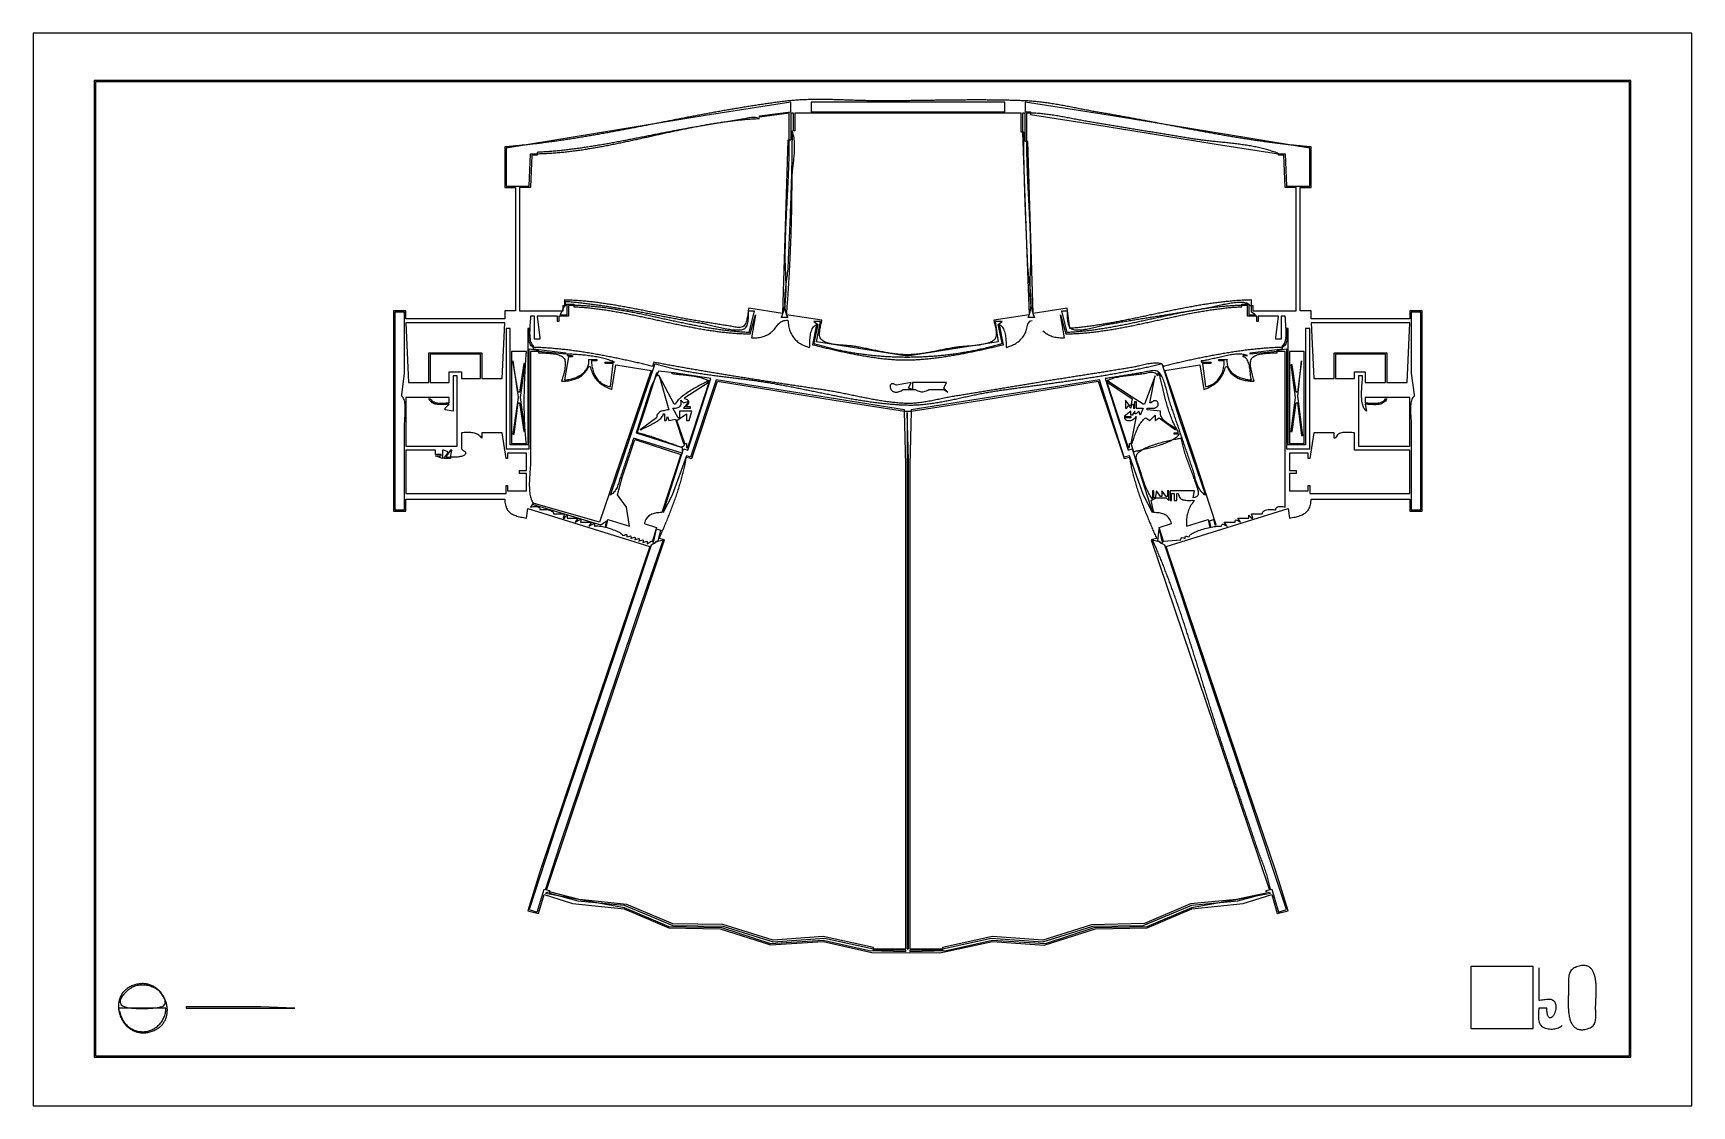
# Model space of a CAD drawing. Header units: metres. Extents: x 0 to 1224, y 0 to 792.
import ezdxf

# ---------------------------------------------------------------- set-up
doc = ezdxf.new("R2010")
doc.units = ezdxf.units.M

msp = doc.modelspace()

# ---------------------------------------------------------------- linework, layer by layer
for points in [[(0, 792), (0, 0), (1224, 0), (1224, 792), (0, 792)], [(45, 757), (45, 36), (1179, 36), (1179, 757), (45, 757)], [(46, 756), (46, 37), (1178, 37), (1178, 756), (46, 756)], [(348, 708), (348, 678), (356, 678), (356, 587), (348, 587), (348, 581), (275, 581), (275, 587), (266, 587), (266, 439), (275, 439), (275, 448), (348, 448), (348.0285, 446.8369), (348.1117, 445.7443), (348.2487, 444.7195), (348.4383, 443.76), (348.6797, 442.8632), (348.9719, 442.0267), (349.3139, 441.2477), (349.7048, 440.5238), (350.1437, 439.8525), (350.6294, 439.2311), (351.1612, 438.6571), (351.7379, 438.128), (352.3587, 437.6412), (353.0226, 437.1941), (353.7287, 436.7842), (354.4759, 436.409), (355.2633, 436.0658), (356.0899, 435.7522), (356.9548, 435.4656), (357.8571, 435.2033), (358.7956, 434.963), (359.7696, 434.742), (360.7779, 434.5377), (361.8198, 434.3476), (362.8941, 434.1692), (364, 434), (365, 441), (455, 413), (392, 227), (373.6667, 172), (365, 144), (373, 142), (377, 156), (398, 149.3256), (436, 145.3912), (469, 131.5293), (507, 130.6744), (544, 118.8495), (583, 121.3665), (619, 113.2894), (669, 113.0394), (708, 121.3665), (746, 118.6875), (784, 130.6744), (822, 131.5293), (855, 145.3912), (893, 149.3256), (914, 156), (918, 142), (926, 144), (916.6667, 174), (896.3441, 234), (836, 413), (926, 441), (927, 434), (928.0982, 434.1687), (929.1661, 434.3477), (930.2026, 434.5394), (931.2067, 434.7462), (932.1774, 434.9705), (933.1136, 435.2148), (934.0142, 435.4814), (934.8783, 435.7727), (935.7049, 436.0913), (936.4928, 436.4394), (937.241, 436.8195), (937.9486, 437.234), (938.6144, 437.6853), (939.2374, 438.1759), (939.8166, 438.7081), (940.351, 439.2843), (940.8394, 439.907), (941.281, 440.5786), (941.6746, 441.3014), (942.0192, 442.078), (942.3138, 442.9106), (942.5573, 443.8018), (942.7487, 444.7539), (942.887, 445.7694), (942.9711, 446.8506), (943, 448), (1016, 448), (1016, 439), (1025, 439), (1025, 587), (1016, 587), (1016, 581), (943, 581), (943, 587), (935, 587), (935, 678), (943, 678), (943, 708), (942.0143, 708.0789), (941.0285, 708.1599), (940.0424, 708.2429), (939.0562, 708.3279), (938.0698, 708.4149), (937.0832, 708.5038), (936.0965, 708.5947), (935.1095, 708.6876), (934.1224, 708.7824), (933.1351, 708.879), (932.1477, 708.9775), (931.1601, 709.0779), (930.1724, 709.1801), (929.1845, 709.2841), (928.1964, 709.39), (927.2082, 709.4976), (926.2198, 709.6069), (925.2314, 709.718), (924.2427, 709.8308), (923.254, 709.9453), (922.2651, 710.0615), (921.2761, 710.1793), (920.2869, 710.2988), (919.2977, 710.42), (918.3083, 710.5427), (917.3188, 710.667), (916.3292, 710.7928), (915.3395, 710.9202), (914.3497, 711.0492), (913.3597, 711.1796), (912.3697, 711.3115), (911.3796, 711.4449), (910.3894, 711.5798), (909.3991, 711.716), (908.4087, 711.8537), (907.4183, 711.9928), (906.4278, 712.1332), (905.4372, 712.275), (904.4465, 712.4182), (903.4557, 712.5626), (902.4649, 712.7083), (901.474, 712.8553), (900.4831, 713.0036), (899.4921, 713.1531), (898.5011, 713.3038), (897.51, 713.4557), (896.5189, 713.6088), (895.5277, 713.7631), (894.5365, 713.9185), (893.5453, 714.075), (892.554, 714.2326), (891.5627, 714.3913), (890.5714, 714.5511), (889.58, 714.7119), (888.5887, 714.8737), (887.5973, 715.0365), (886.6059, 715.2004), (885.6145, 715.3651), (884.6231, 715.5309), (883.6317, 715.6975), (882.6403, 715.8651), (881.6489, 716.0336), (880.6575, 716.2029), (879.6661, 716.3731), (878.6747, 716.5441), (877.6834, 716.7159), (876.692, 716.8885), (875.7007, 717.0619), (874.7095, 717.2361), (873.7182, 717.4109), (872.727, 717.5865), (871.7358, 717.7628), (870.7447, 717.9398), (869.7536, 718.1174), (868.7626, 718.2957), (867.7716, 718.4746), (866.7807, 718.654), (865.7898, 718.8341), (864.799, 719.0147), (863.8082, 719.1959), (862.8176, 719.3776), (861.8269, 719.5598), (860.8364, 719.7425), (859.846, 719.9256), (858.8556, 720.1092), (857.8653, 720.2932), (856.8751, 720.4776), (855.885, 720.6625), (854.895, 720.8476), (853.905, 721.0332), (852.9152, 721.219), (851.9255, 721.4052), (850.9359, 721.5917), (849.9464, 721.7784), (848.957, 721.9654), (847.9677, 722.1526), (846.9786, 722.34), (845.9896, 722.5277), (845.0007, 722.7155), (844.0119, 722.9034), (843.0233, 723.0915), (842.0348, 723.2798), (841.0464, 723.4681), (840.0582, 723.6565), (839.0701, 723.8449), (838.0822, 724.0334), (837.0945, 724.222), (836.1069, 724.4105), (835.1194, 724.599), (834.1321, 724.7874), (833.145, 724.9759), (832.1581, 725.1642), (831.1713, 725.3524), (830.1847, 725.5406), (829.1983, 725.7286), (828.2121, 725.9164), (827.226, 726.1041), (826.2402, 726.2916), (825.2545, 726.4789), (824.2691, 726.6659), (823.2838, 726.8527), (822.2988, 727.0392), (821.3139, 727.2255), (820.3293, 727.4114), (819.3448, 727.597), (818.3606, 727.7823), (817.3766, 727.9672), (816.3929, 728.1517), (815.4093, 728.3358), (814.426, 728.5195), (813.4429, 728.7028), (812.4601, 728.8856), (811.4775, 729.0679), (810.4951, 729.2497), (809.513, 729.431), (808.5311, 729.6118), (807.5495, 729.792), (806.5682, 729.9716), (805.5871, 730.1506), (804.6063, 730.329), (803.6257, 730.5068), (802.6454, 730.684), (801.6654, 730.8604), (800.6856, 731.0362), (799.7061, 731.2112), (798.727, 731.3856), (797.7481, 731.5591), (796.7694, 731.7319), (795.7911, 731.9039), (794.8131, 732.0752), (793.8354, 732.2455), (792.8579, 732.4151), (791.8808, 732.5837), (790.904, 732.7515), (789.9275, 732.9184), (788.9513, 733.0844), (787.9755, 733.2494), (787, 733.4135), (786.0199, 733.5795), (785.0381, 733.7492), (784.0546, 733.9222), (783.0693, 734.0984), (782.0825, 734.2774), (781.0941, 734.4592), (780.1042, 734.6435), (779.1128, 734.83), (778.1201, 735.0185), (777.1261, 735.2088), (776.1308, 735.4007), (775.1343, 735.5939), (774.1366, 735.7882), (773.1379, 735.9835), (772.1382, 736.1794), (771.1375, 736.3758), (770.136, 736.5724), (769.1336, 736.7691), (768.1304, 736.9655), (767.1265, 737.1614), (766.122, 737.3567), (765.1168, 737.5511), (764.1111, 737.7444), (763.105, 737.9363), (762.0984, 738.1267), (761.0915, 738.3153), (760.0843, 738.5019), (759.0769, 738.6862), (758.0693, 738.8681), (757.0616, 739.0473), (756.0538, 739.2236), (755.046, 739.3968), (754.0384, 739.5666), (753.0308, 739.7328), (752.0234, 739.8952), (751.0163, 740.0536), (750.0095, 740.2078), (749.0031, 740.3574), (747.9971, 740.5024), (746.9916, 740.6424), (745.9866, 740.7773), (744.9823, 740.9069), (743.9786, 741.0308), (742.9757, 741.1489), (741.9735, 741.2609), (740.9723, 741.3667), (739.9719, 741.466), (738.9725, 741.5586), (737.9741, 741.6443), (736.9769, 741.7228), (735.9807, 741.7938), (734.9859, 741.8573), (733.9922, 741.913), (733, 741.9606), (732.004, 742.0034), (731.0079, 742.0447), (730.0116, 742.0845), (729.0151, 742.1227), (728.0183, 742.1594), (727.0214, 742.1946), (726.0243, 742.2283), (725.027, 742.2606), (724.0295, 742.2915), (723.0319, 742.321), (722.034, 742.3491), (721.036, 742.3759), (720.0378, 742.4013), (719.0395, 742.4254), (718.041, 742.4483), (717.0423, 742.4698), (716.0435, 742.4902), (715.0445, 742.5093), (714.0454, 742.5272), (713.0462, 742.5439), (712.0468, 742.5595), (711.0473, 742.5739), (710.0476, 742.5872), (709.0478, 742.5995), (708.0479, 742.6106), (707.0479, 742.6208), (706.0478, 742.6299), (705.0475, 742.638), (704.0472, 742.6451), (703.0467, 742.6512), (702.0461, 742.6565), (701.0455, 742.6608), (700.0447, 742.6642), (699.0439, 742.6668), (698.043, 742.6685), (697.042, 742.6694), (696.0409, 742.6695), (695.0397, 742.6688), (694.0385, 742.6673), (693.0372, 742.6652), (692.0359, 742.6623), (691.0344, 742.6587), (690.033, 742.6544), (689.0314, 742.6495), (688.0299, 742.644), (687.0283, 742.6378), (686.0266, 742.6311), (685.0249, 742.6239), (684.0232, 742.616), (683.0214, 742.6077), (682.0197, 742.5989), (681.0179, 742.5896), (680.0161, 742.5799), (679.0142, 742.5697), (678.0124, 742.5591), (677.0106, 742.5482), (676.0087, 742.5369), (675.0069, 742.5252), (674.005, 742.5133), (673.0032, 742.501), (672.0014, 742.4885), (670.9996, 742.4757), (669.9978, 742.4627), (668.996, 742.4495), (667.9943, 742.4361), (666.9926, 742.4225), (665.991, 742.4088), (664.9893, 742.395), (663.9878, 742.3811), (662.9862, 742.3671), (661.9848, 742.3531), (660.9833, 742.339), (659.982, 742.325), (658.9807, 742.3109), (657.9794, 742.2969), (656.9782, 742.283), (655.9771, 742.2691), (654.9761, 742.2553), (653.9752, 742.2417), (652.9743, 742.2282), (651.9736, 742.2148), (650.9729, 742.2017), (649.9723, 742.1888), (648.9718, 742.1761), (647.9714, 742.1637), (646.9712, 742.1515), (645.971, 742.1397), (644.971, 742.1282), (643.971, 742.117), (642.9712, 742.1062), (641.9716, 742.0958), (640.972, 742.0858), (639.9726, 742.0762), (638.9733, 742.0671), (637.9742, 742.0585), (636.9752, 742.0503), (635.9763, 742.0427), (634.9777, 742.0357), (633.9791, 742.0292), (632.9807, 742.0233), (631.9825, 742.018), (630.9845, 742.0133), (629.9866, 742.0093), (628.9889, 742.006), (627.9914, 742.0034), (626.9941, 742.0015), (625.9969, 742.0003), (625, 742), (624.0196, 742.0015), (623.0372, 742.0059), (622.0531, 742.0131), (621.0671, 742.023), (620.0793, 742.0354), (619.0899, 742.0501), (618.0989, 742.0671), (617.1063, 742.0862), (616.1122, 742.1073), (615.1166, 742.1302), (614.1197, 742.1548), (613.1214, 742.181), (612.1219, 742.2086), (611.1212, 742.2375), (610.1193, 742.2676), (609.1163, 742.2986), (608.1123, 742.3306), (607.1074, 742.3632), (606.1015, 742.3965), (605.0948, 742.4303), (604.0873, 742.4644), (603.0791, 742.4987), (602.0702, 742.5331), (601.0607, 742.5674), (600.0506, 742.6015), (599.0401, 742.6352), (598.0291, 742.6685), (597.0178, 742.7012), (596.0062, 742.7331), (594.9943, 742.7641), (593.9822, 742.7941), (592.97, 742.8229), (591.9577, 742.8504), (590.9454, 742.8765), (589.9331, 742.9011), (588.921, 742.9239), (587.909, 742.9449), (586.8973, 742.9639), (585.8858, 742.9808), (584.8747, 742.9954), (583.864, 743.0077), (582.8538, 743.0174), (581.8441, 743.0245), (580.835, 743.0288), (579.8265, 743.0301), (578.8188, 743.0284), (577.8118, 743.0235), (576.8056, 743.0153), (575.8003, 743.0035), (574.796, 742.9882), (573.7927, 742.9691), (572.7904, 742.9462), (571.7893, 742.9192), (570.7893, 742.888), (569.7906, 742.8526), (568.7932, 742.8128), (567.7971, 742.7683), (566.8025, 742.7192), (565.8094, 742.6653), (564.8178, 742.6063), (563.8278, 742.5423), (562.8395, 742.473), (561.8529, 742.3983), (560.8681, 742.3182), (559.8851, 742.2323), (558.904, 742.1407), (557.9249, 742.0432), (556.9478, 741.9396), (555.9728, 741.8298), (555, 741.7137), (554.0129, 741.5917), (553.026, 741.4682), (552.0391, 741.3432), (551.0523, 741.2167), (550.0656, 741.0887), (549.0789, 740.9593), (548.0923, 740.8285), (547.1058, 740.6963), (546.1194, 740.5626), (545.133, 740.4276), (544.1467, 740.2912), (543.1605, 740.1534), (542.1743, 740.0144), (541.1882, 739.874), (540.2022, 739.7323), (539.2162, 739.5893), (538.2302, 739.445), (537.2444, 739.2996), (536.2586, 739.1528), (535.2729, 739.0049), (534.2872, 738.8557), (533.3016, 738.7054), (532.316, 738.5539), (531.3305, 738.4012), (530.345, 738.2474), (529.3596, 738.0925), (528.3743, 737.9365), (527.389, 737.7794), (526.4037, 737.6213), (525.4185, 737.462), (524.4334, 737.3018), (523.4483, 737.1405), (522.4632, 736.9782), (521.4782, 736.815), (520.4933, 736.6507), (519.5084, 736.4856), (518.5235, 736.3194), (517.5387, 736.1524), (516.5539, 735.9845), (515.5692, 735.8156), (514.5845, 735.6459), (513.5998, 735.4754), (512.6152, 735.304), (511.6306, 735.1318), (510.646, 734.9587), (509.6615, 734.7849), (508.677, 734.6104), (507.6926, 734.435), (506.7082, 734.259), (505.7238, 734.0822), (504.7395, 733.9047), (503.7551, 733.7265), (502.7708, 733.5476), (501.7866, 733.3681), (500.8023, 733.188), (499.8181, 733.0072), (498.834, 732.8258), (497.8498, 732.6438), (496.8657, 732.4613), (495.8816, 732.2782), (494.8975, 732.0946), (493.9134, 731.9104), (492.9294, 731.7257), (491.9453, 731.5406), (490.9613, 731.3549), (489.9773, 731.1688), (488.9933, 730.9823), (488.0094, 730.7954), (487.0254, 730.608), (486.0415, 730.4202), (485.0576, 730.2321), (484.0737, 730.0436), (483.0898, 729.8548), (482.1059, 729.6656), (481.122, 729.4762), (480.1381, 729.2864), (479.1543, 729.0964), (478.1704, 728.9061), (477.1866, 728.7156), (476.2027, 728.5248), (475.2189, 728.3339), (474.2351, 728.1427), (473.2512, 727.9514), (472.2674, 727.7599), (471.2835, 727.5683), (470.2997, 727.3765), (469.3159, 727.1846), (468.332, 726.9927), (467.3482, 726.8006), (466.3643, 726.6085), (465.3805, 726.4164), (464.3966, 726.2242), (463.4128, 726.032), (462.4289, 725.8398), (461.445, 725.6477), (460.4611, 725.4556), (459.4772, 725.2635), (458.4933, 725.0715), (457.5093, 724.8796), (456.5254, 724.6878), (455.5414, 724.4962), (454.5575, 724.3046), (453.5735, 724.1132), (452.5895, 723.922), (451.6054, 723.731), (450.6214, 723.5402), (449.6373, 723.3496), (448.6532, 723.1592), (447.6691, 722.9691), (446.685, 722.7793), (445.7008, 722.5897), (444.7167, 722.4005), (443.7325, 722.2116), (442.7482, 722.023), (441.764, 721.8348), (440.7797, 721.6469), (439.7954, 721.4594), (438.811, 721.2723), (437.8266, 721.0857), (436.8422, 720.8995), (435.8578, 720.7137), (434.8733, 720.5284), (433.8888, 720.3436), (432.9043, 720.1592), (431.9197, 719.9755), (430.9351, 719.7922), (429.9504, 719.6095), (428.9657, 719.4273), (427.981, 719.2458), (426.9962, 719.0648), (426.0114, 718.8845), (425.0265, 718.7048), (424.0416, 718.5257), (423.0566, 718.3473), (422.0716, 718.1696), (421.0866, 717.9926), (420.1015, 717.8164), (419.1164, 717.6408), (418.1312, 717.466), (417.1459, 717.292), (416.1606, 717.1187), (415.1753, 716.9463), (414.1899, 716.7746), (413.2044, 716.6038), (412.2189, 716.4339), (411.2334, 716.2648), (410.2478, 716.0966), (409.2621, 715.9292), (408.2764, 715.7628), (407.2906, 715.5974), (406.3047, 715.4329), (405.3188, 715.2693), (404.3328, 715.1068), (403.3468, 714.9452), (402.3607, 714.7846), (401.3745, 714.6251), (400.3883, 714.4666), (399.402, 714.3092), (398.4156, 714.1529), (397.4292, 713.9976), (396.4427, 713.8435), (395.4561, 713.6905), (394.4695, 713.5387), (393.4827, 713.388), (392.4959, 713.2385), (391.5091, 713.0902), (390.5221, 712.9431), (389.5351, 712.7972), (388.548, 712.6526), (387.5609, 712.5092), (386.5736, 712.3672), (385.5863, 712.2264), (384.5989, 712.0869), (383.6114, 711.9488), (382.6238, 711.812), (381.6362, 711.6765), (380.6484, 711.5425), (379.6606, 711.4098), (378.6727, 711.2786), (377.6847, 711.1487), (376.6966, 711.0204), (375.7084, 710.8934), (374.7202, 710.768), (373.7318, 710.6441), (372.7434, 710.5216), (371.7548, 710.4007), (370.7662, 710.2813), (369.7775, 710.1635), (368.7887, 710.0473), (367.7998, 709.9327), (366.8108, 709.8196), (365.8216, 709.7082), (364.8324, 709.5985), (363.8431, 709.4904), (362.8537, 709.384), (361.8642, 709.2792), (360.8746, 709.1762), (359.8849, 709.0749), (358.8951, 708.9754), (357.9052, 708.8776), (356.9151, 708.7815), (355.925, 708.6873), (354.9347, 708.5949), (353.9444, 708.5043), (352.9539, 708.4155), (351.9634, 708.3286), (350.9727, 708.2436), (349.9819, 708.1605), (348.991, 708.0793), (348, 708)], [(349, 707), (349, 679), (366, 679), (367, 703), (372, 703), (372, 702), (368, 702), (367, 678), (359, 678), (359, 587), (391, 587), (391, 591), (392, 591), (389, 584), (394, 584), (394, 592), (399, 592), (399, 591), (395, 591), (395, 583), (388, 583), (388, 579), (387, 579), (387, 583), (372, 583), (374, 567), (374, 566), (370, 566), (370, 583), (367, 583), (366.9883, 582.2691), (366.9562, 581.4715), (366.9073, 580.614), (366.8458, 579.7035), (366.7754, 578.747), (366.7002, 577.7513), (366.6241, 576.7233), (366.551, 575.67), (366.4848, 574.5982), (366.4296, 573.5149), (366.3891, 572.4269), (366.3674, 571.3412), (366.3683, 570.2646), (366.3958, 569.204), (366.4539, 568.1664), (366.5465, 567.1587), (366.6775, 566.1877), (366.8508, 565.2604), (367.0704, 564.3836), (367.3401, 563.5644), (367.6641, 562.8094), (368.046, 562.1258), (368.49, 561.5203), (369, 561), (369, 560), (368.2411, 560.5752), (367.6076, 561.226), (367.089, 561.9447), (366.6747, 562.7238), (366.3542, 563.5555), (366.1169, 564.4323), (365.9523, 565.3465), (365.8498, 566.2905), (365.7988, 567.2567), (365.7889, 568.2374), (365.8094, 569.225), (365.8499, 570.212), (365.8997, 571.1905), (365.9484, 572.1531), (365.9853, 573.0922), (366, 574), (365, 574), (365, 489), (366, 489), (366, 559), (373, 558), (373, 557), (367, 557), (367, 476), (366.9916, 475.1844), (366.9679, 474.331), (366.9309, 473.4425), (366.8825, 472.5217), (366.8247, 471.5714), (366.7596, 470.5943), (366.689, 469.5934), (366.6151, 468.5715), (366.5397, 467.5312), (366.465, 466.4754), (366.3928, 465.4069), (366.3252, 464.3286), (366.2642, 463.2432), (366.2117, 462.1535), (366.1697, 461.0623), (366.1403, 459.9724), (366.1254, 458.8866), (366.1271, 457.8078), (366.1472, 456.7387), (366.1879, 455.6821), (366.251, 454.6409), (366.3387, 453.6178), (366.4528, 452.6156), (366.5954, 451.6371), (366.7684, 450.6852), (366.9739, 449.7626), (367.2139, 448.8721), (367.4902, 448.0166), (367.805, 447.1988), (368.1603, 446.4216), (368.5579, 445.6877), (369, 445), (367, 442), (367.995, 442.2761), (369.0261, 442.4587), (370.0551, 442.5431), (371.044, 442.5247), (371.9546, 442.399), (372.7489, 442.1614), (373.3886, 441.8073), (373.8358, 441.3321), (374.0523, 440.7311), (374, 440), (374.865, 440.2242), (375.8309, 440.3627), (376.8659, 440.4182), (377.9381, 440.3933), (379.0155, 440.2909), (380.0664, 440.1135), (381.0588, 439.8638), (381.9608, 439.5447), (382.7406, 439.1586), (383.3663, 438.7085), (383.806, 438.1968), (384.0279, 437.6264), (384, 437), (392, 437), (391, 434), (392, 434), (392.732, 435.0684), (393.3442, 435.6808), (393.8068, 435.8587), (394.0901, 435.6236), (394.1644, 434.9968), (394, 434), (402, 434), (400, 431), (400.8903, 431.4708), (401.711, 431.9331), (402.4443, 432.34), (403.072, 432.6448), (403.5764, 432.8007), (403.9393, 432.7609), (404.1428, 432.4787), (404.169, 431.9073), (404, 431), (412, 431), (410, 428), (410.8903, 428.4708), (411.711, 428.9331), (412.4443, 429.34), (413.072, 429.6448), (413.5764, 429.8007), (413.9393, 429.761), (414.1428, 429.4788), (414.169, 428.9074), (414, 428), (414.5987, 428.1448), (415.307, 428.222), (416.1132, 428.2359), (417.0057, 428.1905), (417.9727, 428.0902), (419.0026, 427.9391), (420.0838, 427.7414), (421.2045, 427.5013), (422.353, 427.223), (423.5178, 426.9107), (424.6872, 426.5686), (425.8494, 426.2008), (426.9928, 425.8117), (428.1058, 425.4054), (429.1766, 424.986), (430.1936, 424.5578), (431.1452, 424.125), (432.0196, 423.6918), (432.8051, 423.2623), (433.4902, 422.8409), (434.0632, 422.4316), (434.5123, 422.0386), (434.8259, 421.6662), (434.9923, 421.3186), (435, 421), (436.2896, 421.44), (437.2269, 421.7304), (437.8393, 421.8013), (438.154, 421.583), (438.1984, 421.0058), (438, 420), (439.2896, 420.44), (440.2269, 420.7304), (440.8393, 420.8013), (441.154, 420.583), (441.1984, 420.0058), (441, 419), (442.2896, 419.44), (443.2269, 419.7304), (443.8393, 419.8013), (444.154, 419.583), (444.1984, 419.0058), (444, 418), (445.2896, 418.44), (446.2269, 418.7303), (446.8393, 418.8012), (447.154, 418.583), (447.1984, 418.0058), (447, 417), (448.2896, 417.44), (449.2269, 417.7303), (449.8393, 417.8012), (450.154, 417.583), (450.1984, 417.0058), (450, 416), (451.2896, 416.44), (452.227, 416.7304), (452.8393, 416.8013), (453.154, 416.583), (453.1985, 416.0058), (453, 415), (456, 417), (457, 417), (457.6364, 416.0371), (458.2182, 415.5556), (458.7817, 415.5556), (459.3635, 416.0371), (460, 417), (461, 417), (456, 414), (434.3333, 349), (386, 206), (366, 145), (372, 143), (377, 160), (381, 159), (381, 158), (378, 157), (436, 146.3912), (469, 132.5293), (508, 131.6211), (544, 119.8495), (583, 122.3665), (617, 114.615), (644, 114), (644, 115), (620, 115), (620, 116), (644, 116), (644, 389), (644, 473), (643, 513), (648, 513), (647, 473), (647, 389), (647, 116), (671, 116), (671, 115), (647, 115), (647, 114), (674, 114.615), (708, 122.3665), (747, 119.8495), (783, 131.6211), (822, 132.5293), (855, 146.3912), (913, 157), (910, 158), (910, 159), (914, 160), (919, 143), (925, 145), (896.6921, 230), (853.6667, 358), (835, 414), (830, 417), (831, 417), (831.6364, 416.0371), (832.2182, 415.5556), (832.7817, 415.5556), (833.3635, 416.0371), (834, 417), (847, 418), (847.0994, 419.0983), (847.4182, 419.5813), (847.9874, 419.6151), (848.8377, 419.3659), (850, 419), (850.0994, 420.0983), (850.4183, 420.5813), (850.9875, 420.6151), (851.8378, 420.3659), (853, 420), (853.0743, 420.4325), (853.2909, 420.8699), (853.6399, 421.3101), (854.1118, 421.7515), (854.6967, 422.1922), (855.385, 422.6304), (856.1669, 423.0644), (857.0327, 423.4922), (857.9726, 423.9122), (858.9771, 424.3225), (860.0363, 424.7214), (861.1405, 425.1069), (862.28, 425.4774), (863.4451, 425.831), (864.6261, 426.1659), (865.8132, 426.4803), (866.9968, 426.7724), (868.167, 427.0405), (869.3142, 427.2826), (870.4288, 427.4971), (871.5008, 427.6821), (872.5207, 427.8357), (873.4787, 427.9563), (874.365, 428.0421), (875.1701, 428.0911), (875.884, 428.1016), (876.4972, 428.0718), (877, 428), (877.0881, 428.8893), (877.3379, 429.3845), (877.7275, 429.5554), (878.2347, 429.4723), (878.8375, 429.2051), (879.514, 428.8239), (880.2422, 428.3989), (881, 428), (879, 431), (887, 431), (887.0881, 431.8893), (887.3379, 432.3845), (887.7275, 432.5554), (888.2347, 432.4723), (888.8375, 432.2051), (889.514, 431.8239), (890.2422, 431.3989), (891, 431), (889, 434), (897, 434), (897, 436), (899, 434), (900, 434), (899, 437), (907, 437), (907.1195, 437.7921), (907.4582, 438.4578), (907.9857, 439.0062), (908.6718, 439.446), (909.4864, 439.7864), (910.3991, 440.0361), (911.3798, 440.2043), (912.3984, 440.2997), (913.4244, 440.3314), (914.4278, 440.3084), (915.3784, 440.2395), (916.2458, 440.1337), (917, 440), (917.1242, 440.9392), (917.4729, 441.641), (918.0099, 442.1328), (918.699, 442.442), (919.504, 442.596), (920.3886, 442.6224), (921.3167, 442.5485), (922.2521, 442.4018), (923.1586, 442.2098), (924, 442), (924, 557), (918, 557), (918, 558), (925, 559), (925, 489), (926, 489), (926, 574), (925, 574), (925.0146, 573.0922), (925.0515, 572.1531), (925.1002, 571.1905), (925.15, 570.212), (925.1905, 569.225), (925.211, 568.2374), (925.2011, 567.2567), (925.1501, 566.2905), (925.0476, 565.3465), (924.8829, 564.4323), (924.6456, 563.5555), (924.3251, 562.7238), (923.9108, 561.9447), (923.3923, 561.226), (922.7588, 560.5752), (922, 560), (922, 561), (922.5099, 561.5203), (922.9539, 562.1258), (923.3358, 562.8094), (923.6598, 563.5643), (923.9295, 564.3836), (924.1491, 565.2603), (924.3224, 566.1877), (924.4534, 567.1586), (924.546, 568.1664), (924.6041, 569.204), (924.6316, 570.2645), (924.6326, 571.3411), (924.6108, 572.4269), (924.5703, 573.5149), (924.5151, 574.5982), (924.4489, 575.67), (924.3758, 576.7233), (924.2997, 577.7513), (924.2245, 578.747), (924.1541, 579.7035), (924.0926, 580.614), (924.0437, 581.4715), (924.0116, 582.2691), (924, 583), (921, 583), (921, 566), (917, 566), (917, 567), (919, 583), (904, 583), (904, 579), (903, 579), (903, 583), (896, 583), (896, 591), (892, 591), (892, 592), (897, 592), (897, 584), (902, 584), (899, 586), (899, 591), (900, 591), (900, 587), (932, 587), (932, 678), (924, 678), (923, 702), (919, 702), (919, 703), (924, 703), (925, 679), (942, 679), (942, 707), (795, 731.0803), (732, 741), (732, 734), (736, 734), (736, 733), (733, 733), (733, 712), (732, 712), (732, 733), (730, 733), (730, 719), (729, 719), (729, 733), (562, 733), (562, 720), (561, 720), (561, 733), (559, 733), (559, 713), (558, 713), (558, 733), (536, 730), (536, 731), (559, 734), (559, 741), (496, 731.0803), (349, 707)], [(574, 741), (574, 734), (717, 734), (717, 741), (574, 741)], [(372, 704), (372, 703), (372.9816, 703.0225), (373.9631, 703.0495), (374.9445, 703.0809), (375.9256, 703.1168), (376.9066, 703.157), (377.8874, 703.2014), (378.868, 703.2501), (379.8485, 703.303), (380.8287, 703.3599), (381.8088, 703.421), (382.7888, 703.4861), (383.7686, 703.5551), (384.7482, 703.6281), (385.7277, 703.7049), (386.707, 703.7855), (387.6861, 703.8699), (388.6651, 703.9579), (389.644, 704.0497), (390.6227, 704.145), (391.6013, 704.2439), (392.5797, 704.3462), (393.558, 704.452), (394.5361, 704.5612), (395.5141, 704.6737), (396.492, 704.7896), (397.4697, 704.9086), (398.4473, 705.0308), (399.4248, 705.1562), (400.4021, 705.2846), (401.3794, 705.416), (402.3565, 705.5504), (403.3334, 705.6877), (404.3103, 705.8279), (405.2871, 705.9709), (406.2637, 706.1166), (407.2402, 706.2651), (408.2166, 706.4162), (409.1929, 706.5699), (410.1691, 706.7261), (411.1452, 706.8849), (412.1212, 707.0461), (413.0971, 707.2096), (414.0729, 707.3755), (415.0487, 707.5437), (416.0243, 707.7142), (416.9998, 707.8868), (417.9752, 708.0615), (418.9506, 708.2383), (419.9259, 708.4171), (420.9011, 708.5979), (421.8762, 708.7806), (422.8512, 708.9652), (423.8262, 709.1516), (424.801, 709.3398), (425.7759, 709.5296), (426.7506, 709.7211), (427.7253, 709.9142), (428.6999, 710.1089), (429.6744, 710.305), (430.6489, 710.5026), (431.6234, 710.7016), (432.5977, 710.9019), (433.5721, 711.1036), (434.5463, 711.3064), (435.5206, 711.5104), (436.4947, 711.7156), (437.4689, 711.9218), (438.443, 712.1291), (439.417, 712.3373), (440.391, 712.5464), (441.365, 712.7564), (442.3389, 712.9673), (443.3128, 713.1788), (444.2867, 713.3911), (445.2605, 713.6041), (446.2343, 713.8176), (447.2081, 714.0317), (448.1819, 714.2463), (449.1557, 714.4614), (450.1294, 714.6768), (451.1031, 714.8926), (452.0768, 715.1086), (453.0505, 715.3249), (454.0242, 715.5414), (454.9979, 715.758), (455.9716, 715.9747), (456.9452, 716.1914), (457.9189, 716.4081), (458.8926, 716.6247), (459.8663, 716.8412), (460.8399, 717.0574), (461.8136, 717.2735), (462.7873, 717.4893), (463.761, 717.7047), (464.7348, 717.9197), (465.7085, 718.1343), (466.6823, 718.3483), (467.6561, 718.5618), (468.6299, 718.7748), (469.6037, 718.987), (470.5776, 719.1986), (471.5515, 719.4093), (472.5254, 719.6193), (473.4993, 719.8284), (474.4733, 720.0366), (475.4473, 720.2438), (476.4214, 720.4499), (477.3955, 720.655), (478.3697, 720.859), (479.3439, 721.0618), (480.3181, 721.2633), (481.2924, 721.4636), (482.2668, 721.6625), (483.2412, 721.86), (484.2157, 722.0561), (485.1902, 722.2507), (486.1648, 722.4437), (487.1394, 722.6351), (488.1141, 722.8249), (489.0889, 723.0129), (490.0638, 723.1992), (491.0387, 723.3837), (492.0137, 723.5663), (492.9888, 723.747), (493.9639, 723.9257), (494.9391, 724.1024), (495.9145, 724.2771), (496.8899, 724.4496), (497.8654, 724.6199), (498.8409, 724.7879), (499.8166, 724.9537), (500.7924, 725.1172), (501.7682, 725.2782), (502.7442, 725.4369), (503.7202, 725.593), (504.6964, 725.7465), (505.6726, 725.8975), (506.649, 726.0458), (507.6255, 726.1914), (508.6021, 726.3342), (509.5788, 726.4743), (510.5556, 726.6114), (511.5325, 726.7457), (512.5096, 726.877), (513.4867, 727.0052), (514.464, 727.1304), (515.4414, 727.2524), (516.419, 727.3713), (517.3967, 727.487), (518.3745, 727.5993), (519.3524, 727.7083), (520.3305, 727.8139), (521.3087, 727.9161), (522.2871, 728.0148), (523.2656, 728.1099), (524.2442, 728.2015), (525.223, 728.2894), (526.2019, 728.3735), (527.181, 728.454), (528.1603, 728.5306), (529.1396, 728.6033), (530.1192, 728.6721), (531.0989, 728.737), (532.0788, 728.7978), (533.0588, 728.8546), (534.039, 728.9073), (535.0194, 728.9557), (536, 729), (535.0601, 729.3258), (534.0975, 729.5534), (533.1156, 729.6927), (532.1177, 729.7536), (531.1072, 729.7462), (530.0875, 729.6804), (529.0619, 729.5662), (528.0337, 729.4135), (527.0064, 729.2322), (525.9833, 729.0324), (524.9677, 728.824), (523.9631, 728.617), (522.9727, 728.4213), (522, 728.2469)], [(522, 728.2469), (491, 723.0803), (490.0371, 722.9198), (489.0734, 722.7577), (488.1089, 722.5938), (487.1436, 722.4281), (486.1775, 722.2609), (485.2106, 722.0919), (484.2429, 721.9214), (483.2744, 721.7494), (482.3052, 721.5759), (481.3353, 721.4009), (480.3646, 721.2246), (479.3933, 721.0469), (478.4212, 720.8679), (477.4484, 720.6877), (476.475, 720.5063), (475.5009, 720.3237), (474.5261, 720.14), (473.5508, 719.9552), (472.5747, 719.7694), (471.5981, 719.5827), (470.6209, 719.395), (469.6431, 719.2065), (468.6647, 719.0171), (467.6857, 718.8269), (466.7062, 718.636), (465.7262, 718.4444), (464.7456, 718.2522), (463.7645, 718.0594), (462.7829, 717.866), (461.8008, 717.6722), (460.8183, 717.4778), (459.8353, 717.2831), (458.8518, 717.088), (457.8679, 716.8926), (456.8836, 716.6969), (455.8988, 716.501), (454.9137, 716.3049), (453.9281, 716.1087), (452.9422, 715.9125), (451.9559, 715.7161), (450.9693, 715.5198), (449.9823, 715.3236), (448.995, 715.1275), (448.0074, 714.9315), (447.0195, 714.7357), (446.0313, 714.5401), (445.0428, 714.3449), (444.0541, 714.15), (443.0651, 713.9555), (442.0758, 713.7614), (441.0864, 713.5678), (440.0967, 713.3747), (439.1068, 713.1822), (438.1167, 712.9903), (437.1265, 712.7991), (436.136, 712.6086), (435.1455, 712.4189), (434.1548, 712.23), (433.1639, 712.0419), (432.173, 711.8547), (431.1819, 711.6685), (430.1907, 711.4833), (429.1995, 711.2991), (428.2082, 711.116), (427.2169, 710.934), (426.2255, 710.7533), (425.2341, 710.5737), (424.2426, 710.3954), (423.2512, 710.2185), (422.2598, 710.0429), (421.2684, 709.8687), (420.277, 709.696), (419.2857, 709.5248), (418.2944, 709.3552), (417.3032, 709.1872), (416.3121, 709.0208), (415.3211, 708.8561), (414.3301, 708.6932), (413.3394, 708.532), (412.3487, 708.3727), (411.3582, 708.2153), (410.3678, 708.0598), (409.3776, 707.9062), (408.3876, 707.7548), (407.3978, 707.6053), (406.4082, 707.458), (405.4189, 707.3129), (404.4297, 707.1699), (403.4408, 707.0293), (402.4522, 706.8909), (401.4638, 706.7549), (400.4757, 706.6213), (399.4879, 706.4901), (398.5004, 706.3614), (397.5133, 706.2353), (396.5264, 706.1117), (395.54, 705.9908), (394.5538, 705.8725), (393.5681, 705.757), (392.5827, 705.6443), (391.5977, 705.5343), (390.6131, 705.4273), (389.629, 705.3231), (388.6452, 705.2219), (387.6619, 705.1238), (386.6791, 705.0286), (385.6968, 704.9366), (384.7149, 704.8477), (383.7335, 704.762), (382.7526, 704.6796), (381.7723, 704.6004), (380.7924, 704.5246), (379.8131, 704.4522), (378.8344, 704.3832), (377.8563, 704.3176), (376.8787, 704.2556), (375.9017, 704.1971), (374.9253, 704.1423), (373.9496, 704.0911), (372.9744, 704.0437), (372, 704)], [(736, 733), (736, 732), (785, 724.4136), (873, 709.9197), (919, 703), (918.1543, 703.3568), (917.2976, 703.7027), (916.4303, 704.0379), (915.5527, 704.3626), (914.6651, 704.6771), (913.7678, 704.9817), (912.8611, 705.2765), (911.9454, 705.5618), (911.0209, 705.8379), (910.0879, 706.105), (909.1468, 706.3634), (908.198, 706.6132), (907.2416, 706.8548), (906.2781, 707.0883), (905.3077, 707.3141), (904.3308, 707.5324), (903.3476, 707.7433), (902.3585, 707.9473), (901.3638, 708.1444), (900.3638, 708.335), (899.3589, 708.5192), (898.3493, 708.6974), (897.3354, 708.8698), (896.3174, 709.0365), (895.2957, 709.198), (894.2706, 709.3543), (893.2425, 709.5058), (892.2116, 709.6528), (891.1782, 709.7953), (890.1427, 709.9337), (889.1053, 710.0683), (888.0665, 710.1992), (887.0264, 710.3267), (885.9855, 710.4511), (884.944, 710.5726), (883.9023, 710.6915), (882.8607, 710.8079), (881.8194, 710.9222), (880.7788, 711.0345), (879.7392, 711.1452), (878.701, 711.2544), (877.6644, 711.3625), (876.6298, 711.4696), (875.5974, 711.576), (874.5676, 711.6819), (873.5407, 711.7876), (872.517, 711.8934), (871.4969, 711.9994), (870.4806, 712.106), (869.4685, 712.2133), (868.4608, 712.3216), (867.458, 712.4312), (866.4602, 712.5422), (865.4679, 712.655), (864.4813, 712.7698), (863.5007, 712.8868), (862.5265, 713.0063), (861.559, 713.1284), (860.5985, 713.2536), (859.6453, 713.3819), (858.6997, 713.5137), (857.7621, 713.6492), (856.8327, 713.7886), (855.9119, 713.9322), (855, 714.0802), (854.0133, 714.2435), (853.0266, 714.4067), (852.0399, 714.5698), (851.0531, 714.7328), (850.0664, 714.8956), (849.0796, 715.0583), (848.0928, 715.2209), (847.106, 715.3834), (846.1192, 715.5458), (845.1323, 715.708), (844.1455, 715.8702), (843.1586, 716.0323), (842.1717, 716.1943), (841.1849, 716.3562), (840.198, 716.518), (839.211, 716.6797), (838.2241, 716.8414), (837.2372, 717.003), (836.2502, 717.1646), (835.2633, 717.3261), (834.2763, 717.4875), (833.2894, 717.6489), (832.3024, 717.8102), (831.3154, 717.9715), (830.3284, 718.1328), (829.3414, 718.294), (828.3545, 718.4552), (827.3675, 718.6164), (826.3805, 718.7775), (825.3935, 718.9387), (824.4065, 719.0998), (823.4194, 719.261), (822.4324, 719.4221), (821.4454, 719.5832), (820.4584, 719.7444), (819.4714, 719.9055), (818.4844, 720.0667), (817.4974, 720.2279), (816.5104, 720.3891), (815.5235, 720.5504), (814.5365, 720.7117), (813.5495, 720.873), (812.5625, 721.0344), (811.5756, 721.1958), (810.5886, 721.3573), (809.6016, 721.5188), (808.6147, 721.6804), (807.6278, 721.842), (806.6408, 722.0038), (805.6539, 722.1656), (804.667, 722.3275), (803.6801, 722.4894), (802.6933, 722.6515), (801.7064, 722.8136), (800.7195, 722.9759), (799.7327, 723.1382), (798.7459, 723.3007), (797.7591, 723.4632), (796.7723, 723.6259), (795.7855, 723.7887), (794.7988, 723.9517), (793.812, 724.1147), (792.8253, 724.2779), (791.8386, 724.4412), (790.8519, 724.6047), (789.8653, 724.7683), (788.8786, 724.9321), (787.892, 725.096), (786.9054, 725.2601), (785.9188, 725.4243), (784.9323, 725.5887), (783.9458, 725.7533), (782.9593, 725.9181), (781.9728, 726.083), (780.9864, 726.2481), (780, 726.4135), (779.0192, 726.58), (778.0365, 726.7507), (777.0517, 726.9252), (776.0651, 727.1032), (775.0767, 727.2843), (774.0866, 727.4682), (773.0949, 727.6546), (772.1016, 727.8429), (771.1069, 728.033), (770.1107, 728.2244), (769.1133, 728.4169), (768.1146, 728.6099), (767.1148, 728.8033), (766.1139, 728.9965), (765.1121, 729.1894), (764.1094, 729.3814), (763.1058, 729.5724), (762.1015, 729.7618), (761.0966, 729.9494), (760.0911, 730.1348), (759.0851, 730.3176), (758.0787, 730.4975), (757.0719, 730.6741), (756.065, 730.8472), (755.0578, 731.0162), (754.0506, 731.1809), (753.0434, 731.3409), (752.0363, 731.4959), (751.0293, 731.6455), (750.0226, 731.7893), (749.0162, 731.927), (748.0102, 732.0583), (747.0047, 732.1827), (745.9998, 732.3), (744.9955, 732.4097), (743.992, 732.5116), (742.9893, 732.6052), (741.9874, 732.6902), (740.9866, 732.7663), (739.9868, 732.833), (738.9882, 732.8901), (737.9908, 732.9372), (736.9947, 732.974), (736, 733)], [(560, 720), (559.9995, 719.0008), (559.9981, 718.0015), (559.9957, 717.0021), (559.9925, 716.0027), (559.9883, 715.0032), (559.9832, 714.0037), (559.9773, 713.0041), (559.9704, 712.0044), (559.9627, 711.0046), (559.9542, 710.0048), (559.9448, 709.005), (559.9345, 708.0051), (559.9235, 707.0051), (559.9116, 706.0051), (559.8989, 705.005), (559.8854, 704.0048), (559.8711, 703.0047), (559.8561, 702.0044), (559.8402, 701.0042), (559.8237, 700.0039), (559.8064, 699.0035), (559.7883, 698.0031), (559.7695, 697.0027), (559.7501, 696.0022), (559.7299, 695.0017), (559.709, 694.0012), (559.6874, 693.0007), (559.6652, 692.0001), (559.6423, 690.9995), (559.6187, 689.9988), (559.5945, 688.9982), (559.5697, 687.9975), (559.5442, 686.9968), (559.5182, 685.9961), (559.4915, 684.9953), (559.4643, 683.9946), (559.4364, 682.9938), (559.408, 681.9931), (559.3791, 680.9923), (559.3496, 679.9915), (559.3195, 678.9907), (559.2889, 677.9899), (559.2578, 676.9891), (559.2262, 675.9884), (559.1941, 674.9876), (559.1615, 673.9868), (559.1284, 672.986), (559.0949, 671.9852), (559.0609, 670.9845), (559.0264, 669.9837), (558.9916, 668.983), (558.9562, 667.9823), (558.9205, 666.9815), (558.8844, 665.9809), (558.8479, 664.9802), (558.8109, 663.9795), (558.7736, 662.9789), (558.736, 661.9783), (558.698, 660.9777), (558.6596, 659.9772), (558.6209, 658.9767), (558.5819, 657.9762), (558.5426, 656.9758), (558.503, 655.9754), (558.463, 654.975), (558.4228, 653.9747), (558.3824, 652.9744), (558.3416, 651.9741), (558.3006, 650.9739), (558.2594, 649.9738), (558.2179, 648.9737), (558.1762, 647.9736), (558.1343, 646.9736), (558.0922, 645.9737), (558.0499, 644.9738), (558.0074, 643.974), (557.9648, 642.9742), (557.922, 641.9745), (557.879, 640.9748), (557.8359, 639.9752), (557.7927, 638.9757), (557.7494, 637.9763), (557.7059, 636.9769), (557.6624, 635.9776), (557.6187, 634.9784), (557.575, 633.9792), (557.5312, 632.9801), (557.4874, 631.9811), (557.4435, 630.9822), (557.3996, 629.9834), (557.3556, 628.9846), (557.3117, 627.986), (557.2677, 626.9874), (557.2237, 625.9889), (557.1798, 624.9905), (557.1358, 623.9922), (557.0919, 622.994), (557.0481, 621.9959), (557.0043, 620.9979), (556.9606, 620), (556.9212, 619.2702), (556.8662, 618.5003), (556.7969, 617.6925), (556.7148, 616.8491), (556.6212, 615.9723), (556.5176, 615.0645), (556.4053, 614.1279), (556.2857, 613.1648), (556.1602, 612.1775), (556.0303, 611.1682), (555.8974, 610.1393), (555.7627, 609.093), (555.6278, 608.0316), (555.4941, 606.9574), (555.3628, 605.8727), (555.2355, 604.7797), (555.1136, 603.6807), (554.9984, 602.578), (554.8913, 601.474), (554.7937, 600.3707), (554.7071, 599.2707), (554.6328, 598.176), (554.5722, 597.0891), (554.5268, 596.0121), (554.4979, 594.9474), (554.4869, 593.8973), (554.4953, 592.864), (554.5244, 591.8498), (554.5756, 590.857), (554.6503, 589.8878), (554.75, 588.9447), (554.876, 588.0297), (555.0298, 587.1452), (555.2126, 586.2936), (555.426, 585.477), (555.6714, 584.6978), (555.95, 583.9582), (556.2634, 583.2605), (556.6129, 582.607), (557, 582), (552, 582), (552.3649, 582.7395), (552.7059, 583.5073), (553.0236, 584.3024), (553.3189, 585.1234), (553.5923, 585.9692), (553.8447, 586.8384), (554.0767, 587.7299), (554.2891, 588.6424), (554.4827, 589.5748), (554.658, 590.5258), (554.816, 591.4941), (554.9572, 592.4785), (555.0825, 593.4779), (555.1925, 594.491), (555.2879, 595.5165), (555.3696, 596.5533), (555.4382, 597.6001), (555.4944, 598.6557), (555.5391, 599.7188), (555.5728, 600.7883), (555.5964, 601.8629), (555.6105, 602.9414), (555.6159, 604.0225), (555.6133, 605.1051), (555.6035, 606.1878), (555.5871, 607.2696), (555.5649, 608.3491), (555.5376, 609.4252), (555.506, 610.4965), (555.4707, 611.562), (555.4325, 612.6203), (555.3922, 613.6702), (555.3504, 614.7105), (555.3079, 615.74), (555.2653, 616.7575), (555.2235, 617.7617), (555.1832, 618.7514), (555.145, 619.7253), (555.1098, 620.6824), (555.0781, 621.6212), (555.0509, 622.5407), (555.0287, 623.4395), (555.0123, 624.3165), (555.0025, 625.1704), (555, 626), (555.0027, 626.9996), (555.0077, 627.9993), (555.0149, 628.9989), (555.0242, 629.9986), (555.0357, 630.9982), (555.0491, 631.9977), (555.0646, 632.9973), (555.082, 633.9968), (555.1012, 634.9963), (555.1223, 635.9958), (555.1452, 636.9953), (555.1697, 637.9948), (555.196, 638.9942), (555.2238, 639.9936), (555.2532, 640.9931), (555.2841, 641.9925), (555.3165, 642.9919), (555.3502, 643.9913), (555.3853, 644.9907), (555.4217, 645.9901), (555.4593, 646.9895), (555.4981, 647.9888), (555.5381, 648.9882), (555.5791, 649.9876), (555.6211, 650.987), (555.6641, 651.9864), (555.708, 652.9857), (555.7528, 653.9851), (555.7984, 654.9845), (555.8447, 655.9839), (555.8918, 656.9833), (555.9395, 657.9828), (555.9878, 658.9822), (556.0366, 659.9816), (556.0859, 660.9811), (556.1357, 661.9805), (556.1858, 662.98), (556.2363, 663.9795), (556.2871, 664.979), (556.338, 665.9786), (556.3892, 666.9781), (556.4404, 667.9777), (556.4917, 668.9773), (556.543, 669.9769), (556.5943, 670.9766), (556.6455, 671.9762), (556.6965, 672.9759), (556.7473, 673.9757), (556.7979, 674.9754), (556.8482, 675.9752), (556.898, 676.975), (556.9475, 677.9749), (556.9965, 678.9748), (557.045, 679.9747), (557.0929, 680.9747), (557.1401, 681.9747), (557.1867, 682.9747), (557.2325, 683.9748), (557.2775, 684.9749), (557.3217, 685.9751), (557.365, 686.9753), (557.4074, 687.9755), (557.4487, 688.9758), (557.489, 689.9761), (557.5281, 690.9765), (557.5661, 691.977), (557.6029, 692.9775), (557.6384, 693.978), (557.6726, 694.9786), (557.7054, 695.9793), (557.7367, 696.98), (557.7666, 697.9808), (557.7949, 698.9816), (557.8217, 699.9825), (557.8468, 700.9834), (557.8701, 701.9844), (557.8918, 702.9855), (557.9116, 703.9866), (557.9296, 704.9878), (557.9456, 705.9891), (557.9597, 706.9904), (557.9718, 707.9918), (557.9818, 708.9933), (557.9897, 709.9949), (557.9953, 710.9965), (557.9988, 711.9982), (558, 713), (557, 713), (553, 585), (528, 589), (527.8248, 588.1758), (527.6739, 587.261), (527.5382, 586.2734), (527.4083, 585.2308), (527.2751, 584.151), (527.1292, 583.0518), (526.9616, 581.9509), (526.7628, 580.8661), (526.5237, 579.8153), (526.2351, 578.8162), (525.8877, 577.8866), (525.4722, 577.0443), (524.9795, 576.3071), (524.4004, 575.6928), (523.6389, 575.1786), (522.7798, 574.8509), (521.8447, 574.6817), (520.8554, 574.6428), (519.8336, 574.7063), (518.8012, 574.8439), (517.7798, 575.0277), (516.7913, 575.2296), (515.8575, 575.4216), (515, 575.5756), (513.9989, 575.7306), (512.998, 575.8861), (511.9972, 576.042), (510.9965, 576.1984), (509.9959, 576.3552), (508.9954, 576.5125), (507.995, 576.6702), (506.9947, 576.8284), (505.9945, 576.987), (504.9944, 577.1461), (503.9943, 577.3057), (502.9943, 577.4656), (501.9944, 577.6261), (500.9945, 577.787), (499.9947, 577.9483), (498.995, 578.1101), (497.9953, 578.2724), (496.9957, 578.4351), (495.9961, 578.5982), (494.9965, 578.7618), (493.997, 578.9259), (492.9975, 579.0904), (491.9981, 579.2554), (490.9987, 579.4208), (489.9993, 579.5867), (489, 579.7531), (488.0376, 579.9146), (487.0737, 580.0786), (486.1085, 580.2451), (485.1418, 580.4139), (484.1739, 580.5849), (483.2045, 580.7581), (482.2339, 580.9334), (481.262, 581.1106), (480.2889, 581.2898), (479.3146, 581.4709), (478.339, 581.6537), (477.3623, 581.8381), (476.3844, 582.0242), (475.4055, 582.2117), (474.4254, 582.4007), (473.4443, 582.5911), (472.4622, 582.7827), (471.4791, 582.9755), (470.495, 583.1694), (469.5099, 583.3643), (468.524, 583.5602), (467.5371, 583.7569), (466.5494, 583.9543), (465.5608, 584.1525), (464.5714, 584.3513), (463.5813, 584.5506), (462.5903, 584.7504), (461.5987, 584.9506), (460.6064, 585.151), (459.6133, 585.3516), (458.6197, 585.5524), (457.6254, 585.7532), (456.6305, 585.9539), (455.6351, 586.1545), (454.6391, 586.3549), (453.6426, 586.5551), (452.6456, 586.7548), (451.6482, 586.9542), (450.6503, 587.153), (449.6521, 587.3511), (448.6534, 587.5486), (447.6545, 587.7453), (446.6552, 587.9411), (445.6556, 588.136), (444.6557, 588.3299), (443.6556, 588.5227), (442.6553, 588.7143), (441.6548, 588.9046), (440.6542, 589.0936), (439.6534, 589.2811), (438.6525, 589.4672), (437.6516, 589.6516), (436.6506, 589.8344), (435.6496, 590.0154), (434.6486, 590.1945), (433.6476, 590.3718), (432.6467, 590.547), (431.6459, 590.7202), (430.6452, 590.8912), (429.6446, 591.0599), (428.6442, 591.2264), (427.6441, 591.3904), (426.6441, 591.5519), (425.6444, 591.7108), (424.645, 591.8671), (423.6459, 592.0207), (422.6471, 592.1714), (421.6487, 592.3192), (420.6506, 592.4641), (419.653, 592.6059), (418.6558, 592.7445), (417.6591, 592.8799), (416.6629, 593.012), (415.6673, 593.1407), (414.6722, 593.2659), (413.6776, 593.3876), (412.6837, 593.5057), (411.6904, 593.62), (410.6978, 593.7305), (409.7058, 593.8372), (408.7146, 593.9398), (407.7241, 594.0385), (406.7344, 594.133), (405.7455, 594.2233), (404.7574, 594.3093), (403.7702, 594.391), (402.7838, 594.4681), (401.7984, 594.5408), (400.8139, 594.6088), (399.8304, 594.6722), (398.8478, 594.7307), (397.8663, 594.7844), (396.8858, 594.8332), (395.9064, 594.8769), (394.928, 594.9155), (393.9508, 594.949), (392.9748, 594.9771), (392, 595), (392, 591), (393, 591), (393, 594), (393.9892, 593.9202), (394.9786, 593.8374), (395.9684, 593.7516), (396.9583, 593.6629), (397.9485, 593.5712), (398.939, 593.4766), (399.9296, 593.3792), (400.9205, 593.279), (401.9116, 593.176), (402.9028, 593.0704), (403.8943, 592.962), (404.8859, 592.8511), (405.8778, 592.7376), (406.8698, 592.6216), (407.8619, 592.5031), (408.8542, 592.3821), (409.8467, 592.2588), (410.8393, 592.1331), (411.8321, 592.0051), (412.8249, 591.8748), (413.8179, 591.7424), (414.811, 591.6078), (415.8042, 591.471), (416.7976, 591.3322), (417.791, 591.1913), (418.7845, 591.0484), (419.778, 590.9036), (420.7717, 590.7569), (421.7654, 590.6083), (422.7591, 590.458), (423.753, 590.3058), (424.7468, 590.1519), (425.7407, 589.9964), (426.7346, 589.8392), (427.7286, 589.6804), (428.7225, 589.5201), (429.7165, 589.3583), (430.7105, 589.195), (431.7044, 589.0303), (432.6984, 588.8642), (433.6923, 588.6968), (434.6862, 588.5282), (435.68, 588.3583), (436.6739, 588.1872), (437.6676, 588.015), (438.6613, 587.8416), (439.655, 587.6672), (440.6486, 587.4918), (441.6421, 587.3155), (442.6355, 587.1382), (443.6288, 586.96), (444.622, 586.781), (445.6151, 586.6012), (446.6081, 586.4207), (447.601, 586.2395), (448.5938, 586.0576), (449.5864, 585.8751), (450.5789, 585.692), (451.5712, 585.5084), (452.5634, 585.3244), (453.5554, 585.1399), (454.5473, 584.955), (455.5389, 584.7698), (456.5304, 584.5843), (457.5217, 584.3985), (458.5128, 584.2125), (459.5037, 584.0263), (460.4943, 583.8401), (461.4848, 583.6537), (462.475, 583.4673), (463.465, 583.281), (464.4548, 583.0947), (465.4443, 582.9085), (466.4335, 582.7224), (467.4225, 582.5365), (468.4112, 582.3509), (469.3997, 582.1655), (470.3878, 581.9805), (471.3757, 581.7959), (472.3632, 581.6116), (473.3505, 581.4278), (474.3375, 581.2445), (475.3241, 581.0618), (476.3104, 580.8797), (477.2964, 580.6981), (478.282, 580.5173), (479.2673, 580.3372), (480.2522, 580.1579), (481.2368, 579.9794), (482.221, 579.8017), (483.2048, 579.625), (484.1882, 579.4492), (485.1713, 579.2743), (486.1539, 579.1006), (487.1362, 578.9279), (488.118, 578.7563), (489.0994, 578.5859), (490.0804, 578.4167), (491.061, 578.2488), (492.0411, 578.0822), (493.0207, 577.9169), (494, 577.7531), (494.5973, 577.645), (495.2662, 577.5091), (496.002, 577.3481), (496.7998, 577.1647), (497.6548, 576.9615), (498.5622, 576.7412), (499.5171, 576.5064), (500.5148, 576.2598), (501.5504, 576.004), (502.6191, 575.7418), (503.7161, 575.4758), (504.8365, 575.2086), (505.9757, 574.9429), (507.1286, 574.6813), (508.2906, 574.4266), (509.4568, 574.1814), (510.6224, 573.9483), (511.7826, 573.73), (512.9325, 573.5292), (514.0674, 573.3486), (515.1824, 573.1907), (516.2727, 573.0583), (517.3334, 572.9539), (518.3599, 572.8804), (519.3472, 572.8403), (520.2906, 572.8363), (521.1851, 572.871), (522.0261, 572.9472), (522.8087, 573.0674), (523.528, 573.2344), (524.1793, 573.4508), (524.7577, 573.7193), (525.2585, 574.0425)], [(645, 554.5717), (644.0176, 554.5826), (643.0318, 554.6087), (642.0428, 554.6495), (641.0506, 554.7042), (640.0556, 554.7723), (639.0579, 554.8532), (638.0577, 554.9463), (637.0553, 555.051), (636.0509, 555.1667), (635.0447, 555.2927), (634.0368, 555.4285), (633.0275, 555.5735), (632.017, 555.7271), (631.0055, 555.8886), (629.9932, 556.0575), (628.9803, 556.2331), (627.967, 556.4149), (626.9536, 556.6023), (625.9402, 556.7946), (624.927, 556.9912), (623.9143, 557.1916), (622.9023, 557.3952), (621.8911, 557.6013), (620.8811, 557.8093), (619.8722, 558.0187), (618.8649, 558.2288), (617.8593, 558.4391), (616.8556, 558.6489), (615.854, 558.8576), (614.8547, 559.0646), (613.858, 559.2694), (612.864, 559.4712), (611.8729, 559.6696), (610.885, 559.8639), (609.9004, 560.0535), (608.9194, 560.2379), (607.9422, 560.4163), (606.969, 560.5882), (606, 560.7531), (605.2718, 560.8623), (604.4789, 560.9602), (603.6273, 561.0491), (602.723, 561.1312), (601.772, 561.2087), (600.7803, 561.2839), (599.7538, 561.359), (598.6985, 561.4363), (597.6205, 561.5179), (596.5257, 561.6061), (595.4202, 561.7032), (594.3098, 561.8114), (593.2007, 561.9328), (592.0988, 562.0699), (591.01, 562.2247), (589.9405, 562.3996), (588.8961, 562.5967), (587.8828, 562.8183), (586.9068, 563.0666), (585.9738, 563.344), (585.0901, 563.6525), (584.2614, 563.9945), (583.4939, 564.3721), (582.7935, 564.7877), (582.1662, 565.2434), (581.618, 565.7415), (581.1294, 566.3614), (580.7653, 567.0742), (580.5139, 567.8676), (580.3629, 568.7296), (580.3003, 569.6479), (580.3141, 570.6104), (580.3922, 571.6051), (580.5226, 572.6198), (580.6931, 573.6422), (580.8918, 574.6604), (581.1066, 575.6622), (581.3254, 576.6354), (581.5362, 577.5679), (581.727, 578.4476), (581.8855, 579.2623), (582, 580), (556, 584), (556.0778, 584.9907), (556.1549, 585.9819), (556.2313, 586.9737), (556.3069, 587.9659), (556.3819, 588.9585), (556.4561, 589.9516), (556.5297, 590.9452), (556.6025, 591.9392), (556.6745, 592.9337), (556.7459, 593.9285), (556.8165, 594.9238), (556.8864, 595.9194), (556.9556, 596.9155), (557.024, 597.9119), (557.0917, 598.9087), (557.1587, 599.9059), (557.2249, 600.9034), (557.2904, 601.9013), (557.3551, 602.8995), (557.4191, 603.898), (557.4824, 604.8969), (557.5449, 605.896), (557.6067, 606.8954), (557.6677, 607.8952), (557.728, 608.8952), (557.7875, 609.8954), (557.8463, 610.896), (557.9043, 611.8967), (557.9616, 612.8978), (558.0181, 613.899), (558.0739, 614.9005), (558.1288, 615.9022), (558.1831, 616.904), (558.2365, 617.9061), (558.2892, 618.9084), (558.3412, 619.9108), (558.3924, 620.9134), (558.4428, 621.9161), (558.4924, 622.919), (558.5412, 623.922), (558.5893, 624.9252), (558.6366, 625.9285), (558.6832, 626.9318), (558.7289, 627.9353), (558.7739, 628.9389), (558.8181, 629.9425), (558.8615, 630.9462), (558.9041, 631.95), (558.9459, 632.9538), (558.987, 633.9577), (559.0272, 634.9616), (559.0667, 635.9655), (559.1054, 636.9694), (559.1432, 637.9733), (559.1803, 638.9773), (559.2166, 639.9812), (559.2521, 640.985), (559.2868, 641.9889), (559.3207, 642.9927), (559.3537, 643.9964), (559.386, 645.0001), (559.4175, 646.0037), (559.4481, 647.0073), (559.478, 648.0107), (559.507, 649.014), (559.5352, 650.0173), (559.5626, 651.0204), (559.5892, 652.0233), (559.615, 653.0262), (559.6399, 654.0289), (559.6641, 655.0314), (559.6874, 656.0338), (559.7099, 657.036), (559.7315, 658.038), (559.7524, 659.0398), (559.7724, 660.0414), (559.7915, 661.0428), (559.8099, 662.0439), (559.8274, 663.0449), (559.844, 664.0456), (559.8599, 665.046), (559.8749, 666.0462), (559.889, 667.0461), (559.9023, 668.0457), (559.9148, 669.045), (559.9264, 670.0441), (559.9372, 671.0428), (559.9471, 672.0412), (559.9562, 673.0393), (559.9644, 674.037), (559.9718, 675.0344), (559.9783, 676.0314), (559.984, 677.0281), (559.9888, 678.0244), (559.9928, 679.0203), (559.9959, 680.0158), (559.9981, 681.011), (559.9995, 682.0057), (560, 683), (560.0088, 683.8807), (560.0344, 684.7792), (560.0752, 685.6944), (560.1298, 686.6252), (560.1968, 687.5707), (560.2748, 688.5296), (560.3623, 689.5011), (560.4579, 690.4839), (560.5601, 691.477), (560.6676, 692.4795), (560.779, 693.4901), (560.8927, 694.5079), (561.0073, 695.5318), (561.1215, 696.5607), (561.2337, 697.5936), (561.3427, 698.6293), (561.4468, 699.667), (561.5448, 700.7053), (561.6351, 701.7434), (561.7164, 702.7802), (561.7871, 703.8145), (561.846, 704.8454), (561.8915, 705.8717), (561.9222, 706.8924), (561.9368, 707.9065), (561.9336, 708.9129), (561.9115, 709.9104), (561.8688, 710.8981), (561.8042, 711.8749), (561.7162, 712.8398), (561.6034, 713.7916), (561.4645, 714.7293), (561.2978, 715.6518), (561.1021, 716.5581), (560.8759, 717.4472), (560.6178, 718.3179), (560.3263, 719.1691), (560, 720)], [(867, 589.2468), (867.589, 589.3522), (868.2429, 589.4819), (868.9575, 589.6333), (869.7283, 589.804), (870.5511, 589.9914), (871.4215, 590.193), (872.3353, 590.4063), (873.2881, 590.6289), (874.2757, 590.8582), (875.2936, 591.0917), (876.3376, 591.327), (877.4034, 591.5616), (878.4866, 591.7928), (879.583, 592.0183), (880.6882, 592.2356), (881.7979, 592.4421), (882.9078, 592.6353), (884.0136, 592.8129), (885.1109, 592.9721), (886.1955, 593.1106), (887.263, 593.2259), (888.3091, 593.3154), (889.3296, 593.3767), (890.32, 593.4072), (891.2761, 593.4045), (892.1935, 593.3661), (893.0681, 593.2895), (893.8953, 593.1721), (894.6709, 593.0114), (895.3907, 592.8051), (896.0502, 592.5505), (896.6452, 592.2452), (897.1714, 591.8867), (897.6244, 591.4724), (898, 591), (899, 591), (899, 595), (898.0187, 594.9772), (897.0376, 594.9495), (896.0566, 594.917), (895.0757, 594.8797), (894.0949, 594.8377), (893.1142, 594.791), (892.1336, 594.7397), (891.153, 594.6839), (890.1726, 594.6236), (889.1922, 594.5589), (888.212, 594.4899), (887.2318, 594.4167), (886.2517, 594.3392), (885.2717, 594.2577), (884.2918, 594.1721), (883.3119, 594.0824), (882.3321, 593.9889), (881.3525, 593.8915), (880.3728, 593.7903), (879.3933, 593.6854), (878.4139, 593.5769), (877.4345, 593.4647), (876.4552, 593.349), (875.4759, 593.2299), (874.4968, 593.1074), (873.5177, 592.9815), (872.5387, 592.8524), (871.5597, 592.7201), (870.5808, 592.5847), (869.602, 592.4463), (868.6233, 592.3048), (867.6446, 592.1604), (866.6659, 592.0132), (865.6874, 591.8632), (864.7088, 591.7104), (863.7304, 591.555), (862.752, 591.3971), (861.7737, 591.2366), (860.7954, 591.0736), (859.8171, 590.9083), (858.839, 590.7406), (857.8608, 590.5707), (856.8828, 590.3986), (855.9047, 590.2243), (854.9267, 590.048), (853.9488, 589.8698), (852.9709, 589.6896), (851.9931, 589.5075), (851.0153, 589.3237), (850.0375, 589.1382), (849.0598, 588.951), (848.0821, 588.7622), (847.1045, 588.5719), (846.1269, 588.3801), (845.1493, 588.187), (844.1718, 587.9925), (843.1943, 587.7968), (842.2168, 587.5999), (841.2394, 587.4019), (840.262, 587.2028), (839.2846, 587.0028), (838.3073, 586.8018), (837.33, 586.6), (836.3527, 586.3974), (835.3754, 586.1941), (834.3982, 585.9901), (833.4209, 585.7855), (832.4437, 585.5805), (831.4665, 585.3749), (830.4894, 585.169), (829.5122, 584.9628), (828.5351, 584.7563), (827.558, 584.5497), (826.5809, 584.3429), (825.6038, 584.1361), (824.6267, 583.9293), (823.6497, 583.7226), (822.6726, 583.516), (821.6955, 583.3097), (820.7185, 583.1036), (819.7415, 582.8979), (818.7644, 582.6926), (817.7874, 582.4878), (816.8104, 582.2835), (815.8333, 582.0799), (814.8563, 581.8769), (813.8793, 581.6747), (812.9023, 581.4733), (811.9252, 581.2728), (810.9482, 581.0733), (809.9711, 580.8748), (808.9941, 580.6773), (808.017, 580.481), (807.0399, 580.286), (806.0629, 580.0922), (805.0858, 579.8998), (804.1087, 579.7087), (803.1315, 579.5192), (802.1544, 579.3313), (801.1772, 579.1449), (800.2001, 578.9603), (799.2229, 578.7774), (798.2457, 578.5963), (797.2684, 578.4171), (796.2912, 578.2398), (795.3139, 578.0646), (794.3366, 577.8915), (793.3592, 577.7205), (792.3819, 577.5518), (791.4045, 577.3853), (790.4271, 577.2212), (789.4496, 577.0595), (788.4722, 576.9003), (787.4946, 576.7437), (786.5171, 576.5896), (785.5395, 576.4383), (784.5619, 576.2897), (783.5842, 576.144), (782.6065, 576.0011), (781.6288, 575.8612), (780.651, 575.7243), (779.6732, 575.5905), (778.6953, 575.4599), (777.7174, 575.3325), (776.7395, 575.2084), (775.7615, 575.0876), (774.7834, 574.9703), (773.8053, 574.8564), (772.8271, 574.7462), (771.8489, 574.6395), (770.8707, 574.5365), (769.8924, 574.4373), (768.914, 574.3419), (767.9356, 574.2504), (766.9571, 574.1629), (765.9786, 574.0794), (765, 574), (763, 589), (738, 585), (734, 712), (733, 712), (733.0011, 710.9983), (733.0047, 709.9967), (733.0105, 708.9951), (733.0185, 707.9936), (733.0288, 706.9922), (733.0411, 705.9909), (733.0555, 704.9896), (733.0719, 703.9884), (733.0903, 702.9873), (733.1106, 701.9862), (733.1327, 700.9852), (733.1566, 699.9842), (733.1822, 698.9833), (733.2095, 697.9825), (733.2384, 696.9817), (733.2689, 695.981), (733.3009, 694.9803), (733.3344, 693.9797), (733.3693, 692.9791), (733.4055, 691.9786), (733.443, 690.9782), (733.4817, 689.9777), (733.5217, 688.9774), (733.5627, 687.9771), (733.6048, 686.9768), (733.6479, 685.9766), (733.692, 684.9764), (733.737, 683.9762), (733.7829, 682.9761), (733.8295, 681.976), (733.8769, 680.976), (733.9249, 679.976), (733.9736, 678.9761), (734.0228, 677.9762), (734.0726, 676.9763), (734.1228, 675.9764), (734.1734, 674.9766), (734.2244, 673.9768), (734.2757, 672.977), (734.3272, 671.9773), (734.3789, 670.9776), (734.4308, 669.9779), (734.4827, 668.9783), (734.5346, 667.9786), (734.5865, 666.979), (734.6383, 665.9794), (734.6899, 664.9799), (734.7414, 663.9803), (734.7925, 662.9808), (734.8434, 661.9813), (734.8939, 660.9818), (734.944, 659.9823), (734.9936, 658.9828), (735.0427, 657.9834), (735.0912, 656.9839), (735.139, 655.9845), (735.1861, 654.985), (735.2325, 653.9856), (735.2781, 652.9862), (735.3228, 651.9868), (735.3666, 650.9874), (735.4094, 649.988), (735.4511, 648.9885), (735.4918, 647.9891), (735.5314, 646.9897), (735.5697, 645.9903), (735.6068, 644.9909), (735.6426, 643.9915), (735.677, 642.9921), (735.71, 641.9926), (735.7415, 640.9932), (735.7715, 639.9938), (735.8, 638.9943), (735.8267, 637.9948), (735.8518, 636.9954), (735.8751, 635.9959), (735.8967, 634.9964), (735.9163, 633.9968), (735.9341, 632.9973), (735.9498, 631.9977), (735.9636, 630.9982), (735.9752, 629.9986), (735.9848, 628.999), (735.9921, 627.9993), (735.9972, 626.9996), (736, 626), (735.9974, 625.1704), (735.9876, 624.3165), (735.9712, 623.4395), (735.949, 622.5407), (735.9218, 621.6212), (735.8901, 620.6824), (735.8549, 619.7254), (735.8167, 618.7514), (735.7764, 617.7617), (735.7346, 616.7575), (735.692, 615.74), (735.6495, 614.7105), (735.6077, 613.6702), (735.5673, 612.6203), (735.5292, 611.562), (735.4939, 610.4965), (735.4623, 609.4252), (735.435, 608.3491), (735.4128, 607.2696), (735.3964, 606.1879), (735.3866, 605.1051), (735.384, 604.0225), (735.3894, 602.9414), (735.4035, 601.8629), (735.4271, 600.7883), (735.4608, 599.7189), (735.5054, 598.6557), (735.5617, 597.6001), (735.6303, 596.5534), (735.7119, 595.5166), (735.8074, 594.491), (735.9174, 593.478), (736.0427, 592.4786), (736.1839, 591.4941), (736.3418, 590.5258), (736.5172, 589.5748), (736.7107, 588.6425), (736.9232, 587.7299), (737.1552, 586.8384), (737.4076, 585.9692), (737.681, 585.1235), (737.9762, 584.3024), (738.294, 583.5074), (738.635, 582.7395), (739, 582), (734, 582), (734.385, 582.6111), (734.7318, 583.2692), (735.0417, 583.9719), (735.3163, 584.7168), (735.557, 585.5016), (735.7653, 586.3239), (735.9426, 587.1813), (736.0904, 588.0714), (736.2101, 588.9919), (736.3034, 589.9405), (736.3715, 590.9147), (736.4159, 591.9122), (736.4383, 592.9307), (736.4399, 593.9677), (736.4222, 595.0208), (736.3868, 596.0878), (736.3351, 597.1663), (736.2686, 598.2538), (736.1887, 599.3481), (736.0969, 600.4467), (735.9946, 601.5473), (735.8834, 602.6476), (735.7646, 603.7451), (735.6398, 604.8374), (735.5104, 605.9223), (735.378, 606.9974), (735.2438, 608.0602), (735.1095, 609.1084), (734.9765, 610.1397), (734.8462, 611.1517), (734.7201, 612.142), (734.5997, 613.1083), (734.4865, 614.0481), (734.3819, 614.9592), (734.2873, 615.8391), (734.2043, 616.6855), (734.1343, 617.496), (734.0788, 618.2683), (734.0393, 619), (733.9955, 619.9978), (733.9517, 620.9957), (733.9079, 621.9937), (733.864, 622.9919), (733.8201, 623.9901), (733.7761, 624.9885), (733.7322, 625.9869), (733.6882, 626.9854), (733.6442, 627.9841), (733.6003, 628.9828), (733.5563, 629.9816), (733.5125, 630.9805), (733.4686, 631.9795), (733.4248, 632.9785), (733.3811, 633.9777), (733.3375, 634.9769), (733.294, 635.9762), (733.2505, 636.9756), (733.2072, 637.9751), (733.1639, 638.9746), (733.1209, 639.9742), (733.0779, 640.9739), (733.0351, 641.9736), (732.9925, 642.9734), (732.95, 643.9733), (732.9077, 644.9732), (732.8656, 645.9732), (732.8237, 646.9732), (732.782, 647.9733), (732.7405, 648.9735), (732.6993, 649.9736), (732.6583, 650.9739), (732.6176, 651.9742), (732.5771, 652.9745), (732.5369, 653.9749), (732.497, 654.9753), (732.4573, 655.9758), (732.418, 656.9763), (732.379, 657.9768), (732.3403, 658.9774), (732.3019, 659.978), (732.2639, 660.9786), (732.2263, 661.9793), (732.189, 662.98), (732.1521, 663.9807), (732.1155, 664.9814), (732.0794, 665.9822), (732.0437, 666.983), (732.0084, 667.9837), (731.9735, 668.9845), (731.939, 669.9854), (731.905, 670.9862), (731.8715, 671.987), (731.8384, 672.9878), (731.8058, 673.9887), (731.7737, 674.9895), (731.7421, 675.9904), (731.711, 676.9912), (731.6804, 677.9921), (731.6504, 678.9929), (731.6209, 679.9937), (731.5919, 680.9945), (731.5635, 681.9954), (731.5357, 682.9962), (731.5084, 683.9969), (731.4817, 684.9977), (731.4557, 685.9984), (731.4302, 686.9992), (731.4054, 687.9999), (731.3812, 689.0006), (731.3576, 690.0012), (731.3347, 691.0018), (731.3125, 692.0024), (731.2909, 693.003), (731.27, 694.0035), (731.2499, 695.004), (731.2304, 696.0045), (731.2116, 697.0049), (731.1935, 698.0052), (731.1762, 699.0056), (731.1597, 700.0059), (731.1438, 701.0061), (731.1288, 702.0063), (731.1145, 703.0064), (731.101, 704.0065), (731.0883, 705.0065), (731.0765, 706.0065), (731.0654, 707.0064), (731.0551, 708.0062), (731.0457, 709.006), (731.0372, 710.0057), (731.0295, 711.0054), (731.0226, 712.005), (731.0167, 713.0045), (731.0116, 714.0039), (731.0074, 715.0033), (731.0042, 716.0026), (731.0018, 717.0018), (731.0004, 718.0009), (731, 719), (730, 719), (732.9606, 636), (735, 584), (709, 580), (709.1144, 579.2623), (709.2729, 578.4476), (709.4637, 577.5679), (709.6745, 576.6354), (709.8933, 575.6622), (710.1081, 574.6604), (710.3068, 573.6422), (710.4773, 572.6198), (710.6077, 571.6051), (710.6858, 570.6104), (710.6996, 569.6479), (710.637, 568.7296), (710.486, 567.8676), (710.2345, 567.0742), (709.8705, 566.3614), (709.3819, 565.7415), (708.8668, 565.2693), (708.2775, 564.8295), (707.6185, 564.4209), (706.8946, 564.0419), (706.1106, 563.6911), (705.271, 563.3672), (704.3806, 563.0688), (703.4441, 562.7945), (702.4663, 562.5429), (701.4517, 562.3125), (700.4051, 562.102), (699.3313, 561.9101), (698.2349, 561.7352), (697.1206, 561.576), (695.9931, 561.4311), (694.8572, 561.2992), (693.7175, 561.1787), (692.5787, 561.0684), (691.4456, 560.9668), (690.3228, 560.8725), (689.2151, 560.7841), (688.1271, 560.7003), (687.0636, 560.6196), (686.0292, 560.5407), (685.0287, 560.4621), (684.0667, 560.3825), (683.148, 560.3004), (682.2773, 560.2145), (681.4592, 560.1233), (680.6985, 560.0255), (680, 559.9197), (679.0273, 559.755), (678.0506, 559.5831), (677.0702, 559.4046), (676.0863, 559.2203), (675.0991, 559.0309), (674.1088, 558.8371), (673.1156, 558.6396), (672.1197, 558.4393), (671.1214, 558.2367), (670.1208, 558.0327), (669.1182, 557.8279), (668.1138, 557.6231), (667.1078, 557.4189), (666.1004, 557.2162), (665.0918, 557.0157), (664.0822, 556.818), (663.0719, 556.6239), (662.061, 556.4341), (661.0498, 556.2494), (660.0385, 556.0705), (659.0273, 555.898), (658.0164, 555.7328), (657.006, 555.5755), (655.9964, 555.4269), (654.9877, 555.2877), (653.9801, 555.1586), (652.974, 555.0403), (651.9694, 554.9337), (650.9667, 554.8393), (649.9659, 554.7579), (648.9674, 554.6903), (647.9714, 554.6371), (646.978, 554.5992), (645.9874, 554.5771), (645, 554.5718)], [(525.2584, 574.0424), (525.8549, 574.6085), (526.3568, 575.3068), (526.7722, 576.1179), (527.1094, 577.0227), (527.3766, 578.0021), (527.5823, 579.0367), (527.7345, 580.1073), (527.8416, 581.1949), (527.9119, 582.2802), (527.9536, 583.3439), (527.975, 584.367), (527.9843, 585.3302), (527.9899, 586.2142), (528, 587), (532, 587), (528, 571), (527.0179, 571.0447), (526.0361, 571.0948), (525.0546, 571.1499), (524.0732, 571.2101), (523.0921, 571.2753), (522.1112, 571.3454), (521.1306, 571.4202), (520.1501, 571.4998), (519.1698, 571.5841), (518.1898, 571.6729), (517.2099, 571.7661), (516.2302, 571.8638), (515.2508, 571.9657), (514.2715, 572.0719), (513.2924, 572.1822), (512.3135, 572.2966), (511.3347, 572.415), (510.3562, 572.5373), (509.3778, 572.6633), (508.3995, 572.7931), (507.4215, 572.9266), (506.4435, 573.0636), (505.4658, 573.204), (504.4882, 573.3479), (503.5107, 573.4951), (502.5334, 573.6455), (501.5562, 573.7991), (500.5792, 573.9558), (499.6023, 574.1154), (498.6255, 574.2779), (497.6489, 574.4432), (496.6723, 574.6113), (495.6959, 574.782), (494.7196, 574.9553), (493.7435, 575.1311), (492.7674, 575.3093), (491.7914, 575.4898), (490.8155, 575.6725), (489.8398, 575.8574), (488.8641, 576.0443), (487.8885, 576.2333), (486.913, 576.4241), (485.9375, 576.6168), (484.9622, 576.8112), (483.9869, 577.0073), (483.0117, 577.2049), (482.0365, 577.4041), (481.0615, 577.6046), (480.0864, 577.8065), (479.1115, 578.0096), (478.1366, 578.2139), (477.1617, 578.4192), (476.1869, 578.6256), (475.2121, 578.8328), (474.2373, 579.0409), (473.2626, 579.2497), (472.2879, 579.4592), (471.3133, 579.6693), (470.3386, 579.8799), (469.364, 580.0909), (468.3894, 580.3022), (467.4148, 580.5137), (466.4402, 580.7255), (465.4657, 580.9373), (464.4911, 581.1491), (463.5165, 581.3608), (462.5419, 581.5724), (461.5673, 581.7837), (460.5927, 581.9947), (459.618, 582.2052), (458.6434, 582.4153), (457.6687, 582.6248), (456.694, 582.8336), (455.7192, 583.0417), (454.7444, 583.249), (453.7696, 583.4553), (452.7947, 583.6607), (451.8198, 583.8649), (450.8448, 584.0681), (449.8698, 584.2699), (448.8947, 584.4705), (447.9196, 584.6696), (446.9443, 584.8673), (445.9691, 585.0633), (444.9937, 585.2577), (444.0183, 585.4504), (443.0427, 585.6413), (442.0671, 585.8302), (441.0914, 586.0172), (440.1156, 586.2021), (439.1398, 586.3848), (438.1638, 586.5653), (437.1877, 586.7435), (436.2115, 586.9192), (435.2352, 587.0925), (434.2588, 587.2632), (433.2822, 587.4313), (432.3056, 587.5967), (431.3288, 587.7592), (430.3519, 587.9188), (429.3748, 588.0754), (428.3976, 588.229), (427.4203, 588.3794), (426.4428, 588.5266), (425.4652, 588.6705), (424.4874, 588.811), (423.5095, 588.948), (422.5314, 589.0814), (421.5532, 589.2112), (420.5747, 589.3373), (419.5961, 589.4596), (418.6174, 589.5779), (417.6384, 589.6923), (416.6593, 589.8026), (415.68, 589.9088), (414.7005, 590.0108), (413.7208, 590.1084), (412.741, 590.2017), (411.7609, 590.2905), (410.7806, 590.3747), (409.8001, 590.4543), (408.8194, 590.5292), (407.8385, 590.5992), (406.8573, 590.6644), (405.876, 590.7246), (404.8944, 590.7798), (403.9126, 590.8298), (402.9305, 590.8746), (401.9483, 590.9141), (400.9657, 590.9482), (399.983, 590.9769), (399, 591), (399, 590), (399.9811, 589.9551), (400.962, 589.905), (401.9427, 589.8497), (402.9233, 589.7892), (403.9037, 589.7237), (404.884, 589.6532), (405.8641, 589.5778), (406.844, 589.4976), (407.8237, 589.4127), (408.8033, 589.3231), (409.7827, 589.2291), (410.762, 589.1305), (411.7412, 589.0276), (412.7202, 588.9204), (413.699, 588.809), (414.6777, 588.6934), (415.6563, 588.5739), (416.6347, 588.4504), (417.613, 588.323), (418.5912, 588.1918), (419.5693, 588.0569), (420.5472, 587.9185), (421.525, 587.7765), (422.5027, 587.631), (423.4803, 587.4823), (424.4577, 587.3302), (425.4351, 587.1749), (426.4123, 587.0166), (427.3895, 586.8552), (428.3665, 586.6909), (429.3435, 586.5238), (430.3203, 586.3539), (431.2971, 586.1813), (432.2738, 586.0062), (433.2504, 585.8285), (434.2269, 585.6484), (435.2033, 585.466), (436.1796, 585.2813), (437.1559, 585.0944), (438.1321, 584.9055), (439.1083, 584.7146), (440.0843, 584.5217), (441.0603, 584.3271), (442.0363, 584.1307), (443.0121, 583.9326), (443.988, 583.733), (444.9638, 583.5319), (445.9395, 583.3293), (446.9152, 583.1255), (447.8908, 582.9204), (448.8664, 582.7142), (449.842, 582.507), (450.8175, 582.2987), (451.793, 582.0896), (452.7685, 581.8796), (453.7439, 581.669), (454.7193, 581.4577), (455.6947, 581.2458), (456.6701, 581.0335), (457.6455, 580.8208), (458.6208, 580.6078), (459.5962, 580.3946), (460.5715, 580.1812), (461.5468, 579.9678), (462.5222, 579.7545), (463.4975, 579.5413), (464.4728, 579.3283), (465.4482, 579.1156), (466.4236, 578.9033), (467.3989, 578.6914), (468.3743, 578.4801), (469.3497, 578.2695), (470.3252, 578.0595), (471.3006, 577.8504), (472.2761, 577.6422), (473.2516, 577.4349), (474.2272, 577.2287), (475.2028, 577.0237), (476.1784, 576.8199), (477.1541, 576.6174), (478.1298, 576.4163), (479.1055, 576.2167), (480.0814, 576.0186), (481.0572, 575.8223), (482.0331, 575.6276), (483.0091, 575.4348), (483.9852, 575.2439), (484.9613, 575.055), (485.9375, 574.8682), (486.9137, 574.6836), (487.89, 574.5012), (488.8664, 574.3211), (489.8429, 574.1435), (490.8195, 573.9684), (491.7961, 573.7959), (492.7729, 573.626), (493.7497, 573.4589), (494.7266, 573.2947), (495.7036, 573.1333), (496.6807, 572.975), (497.658, 572.8199), (498.6353, 572.6678), (499.6127, 572.5191), (500.5903, 572.3737), (501.5679, 572.2318), (502.5457, 572.0934), (503.5236, 571.9586), (504.5016, 571.8275), (505.4797, 571.7002), (506.458, 571.5767), (507.4364, 571.4572), (508.4149, 571.3417), (509.3936, 571.2304), (510.3724, 571.1233), (511.3513, 571.0204), (512.3304, 570.922), (513.3097, 570.8279), (514.2891, 570.7385), (515.2686, 570.6537), (516.2483, 570.5735), (517.2282, 570.4982), (518.2082, 570.4278), (519.1884, 570.3624), (520.1687, 570.302), (521.1493, 570.2467), (522.13, 570.1967), (523.1108, 570.152), (524.0919, 570.1126), (525.0731, 570.0788), (526.0545, 570.0505), (527.0362, 570.0279), (528.018, 570.011), (529, 570), (533, 584), (530, 567), (531.0357, 567.0104), (532.0567, 567.0383), (533.0631, 567.0874), (534.055, 567.1615), (535.0327, 567.2645), (535.9964, 567.4002), (536.9463, 567.5723), (537.8825, 567.7847), (538.8054, 568.0411), (539.7149, 568.3455), (540.6115, 568.7015), (541.4952, 569.1131), (542.3663, 569.5839), (543.225, 570.1179), (544.0714, 570.7187), (544.9059, 571.3904)], [(745.1882, 572.2129), (745.9918, 571.4742), (746.8121, 570.8066), (747.6487, 570.2068), (748.5015, 569.6713), (749.3704, 569.1966), (750.2553, 568.7794), (751.156, 568.4162), (752.0723, 568.1035), (753.0042, 567.838), (753.9514, 567.6163), (754.9138, 567.4348), (755.8913, 567.2902), (756.8838, 567.179), (757.891, 567.0978), (758.9129, 567.0432), (759.9492, 567.0117), (761, 567), (758, 584), (762, 570), (762.9819, 570.011), (763.9637, 570.0279), (764.9452, 570.0505), (765.9266, 570.0788), (766.9078, 570.1126), (767.8888, 570.152), (768.8696, 570.1967), (769.8503, 570.2467), (770.8308, 570.302), (771.8111, 570.3624), (772.7912, 570.4278), (773.7712, 570.4982), (774.751, 570.5735), (775.7307, 570.6537), (776.7102, 570.7385), (777.6895, 570.8279), (778.6687, 570.9219), (779.6478, 571.0204), (780.6267, 571.1233), (781.6055, 571.2304), (782.5841, 571.3417), (783.5626, 571.4572), (784.541, 571.5767), (785.5192, 571.7002), (786.4973, 571.8275), (787.4753, 571.9586), (788.4531, 572.0934), (789.4309, 572.2318), (790.4085, 572.3737), (791.386, 572.5191), (792.3634, 572.6678), (793.3407, 572.8198), (794.3179, 572.975), (795.295, 573.1333), (796.272, 573.2946), (797.2489, 573.4589), (798.2257, 573.626), (799.2024, 573.7958), (800.179, 573.9684), (801.1555, 574.1435), (802.132, 574.3211), (803.1084, 574.5012), (804.0847, 574.6836), (805.0609, 574.8682), (806.037, 575.055), (807.0131, 575.2439), (807.9892, 575.4348), (808.9651, 575.6276), (809.941, 575.8222), (810.9169, 576.0186), (811.8927, 576.2166), (812.8684, 576.4163), (813.8441, 576.6173), (814.8198, 576.8198), (815.7954, 577.0236), (816.771, 577.2287), (817.7465, 577.4349), (818.722, 577.6421), (819.6975, 577.8504), (820.6729, 578.0595), (821.6484, 578.2694), (822.6238, 578.4801), (823.5991, 578.6914), (824.5745, 578.9032), (825.5499, 579.1155), (826.5252, 579.3282), (827.5006, 579.5412), (828.4759, 579.7545), (829.4512, 579.9678), (830.4266, 580.1812), (831.4019, 580.3945), (832.3772, 580.6077), (833.3526, 580.8207), (834.328, 581.0334), (835.3033, 581.2458), (836.2787, 581.4576), (837.2542, 581.6689), (838.2296, 581.8796), (839.2051, 582.0895), (840.1806, 582.2987), (841.1561, 582.5069), (842.1317, 582.7142), (843.1073, 582.9204), (844.083, 583.1255), (845.0587, 583.3293), (846.0344, 583.5318), (847.0102, 583.7329), (847.986, 583.9326), (848.9619, 584.1306), (849.9379, 584.327), (850.9139, 584.5217), (851.89, 584.7145), (852.8661, 584.9055), (853.8424, 585.0944), (854.8187, 585.2812), (855.795, 585.4659), (856.7715, 585.6483), (857.748, 585.8284), (858.7246, 586.0061), (859.7013, 586.1813), (860.6781, 586.3539), (861.655, 586.5238), (862.632, 586.6909), (863.6091, 586.8552), (864.5862, 587.0166), (865.5635, 587.1749), (866.5409, 587.3302), (867.5184, 587.4822), (868.496, 587.631), (869.4737, 587.7764), (870.4516, 587.9184), (871.4296, 588.0569), (872.4076, 588.1918), (873.3859, 588.3229), (874.3642, 588.4503), (875.3427, 588.5738), (876.3213, 588.6934), (877.3001, 588.8089), (878.279, 588.9204), (879.258, 589.0276), (880.2372, 589.1305), (881.2165, 589.229), (882.196, 589.3231), (883.1757, 589.4127), (884.1555, 589.4976), (885.1354, 589.5778), (886.1156, 589.6531), (887.0959, 589.7237), (888.0763, 589.7892), (889.057, 589.8497), (890.0378, 589.905), (891.0188, 589.9551), (892, 590), (892, 591), (891.0168, 590.9769), (890.0339, 590.9482), (889.0513, 590.9141), (888.0689, 590.8746), (887.0867, 590.8298), (886.1048, 590.7798), (885.1231, 590.7246), (884.1416, 590.6644), (883.1604, 590.5992), (882.1794, 590.5291), (881.1986, 590.4543), (880.218, 590.3747), (879.2377, 590.2904), (878.2575, 590.2016), (877.2775, 590.1084), (876.2978, 590.0107), (875.3182, 589.9088), (874.3389, 589.8026), (873.3597, 589.6922), (872.3807, 589.5779), (871.4019, 589.4595), (870.4232, 589.3372), (869.4448, 589.2112), (868.4665, 589.0814), (867.4884, 588.9479), (866.5104, 588.8109), (865.5326, 588.6704), (864.5549, 588.5266), (863.5774, 588.3794), (862.6001, 588.2289), (861.6229, 588.0754), (860.6458, 587.9187), (859.6689, 587.7591), (858.6921, 587.5966), (857.7154, 587.4312), (856.7388, 587.2632), (855.7624, 587.0925), (854.7861, 586.9192), (853.8099, 586.7434), (852.8338, 586.5652), (851.8578, 586.3847), (850.882, 586.202), (849.9062, 586.0171), (848.9305, 585.8301), (847.9549, 585.6412), (846.9794, 585.4503), (846.004, 585.2577), (845.0286, 585.0633), (844.0533, 584.8672), (843.0781, 584.6695), (842.103, 584.4704), (841.1279, 584.2699), (840.1529, 584.068), (839.178, 583.8649), (838.2031, 583.6606), (837.2283, 583.4553), (836.2535, 583.2489), (835.2787, 583.0417), (834.304, 582.8336), (833.3293, 582.6248), (832.3547, 582.4153), (831.38, 582.2052), (830.4054, 581.9946), (829.4308, 581.7836), (828.4563, 581.5723), (827.4817, 581.3608), (826.5072, 581.149), (825.5326, 580.9372), (824.5581, 580.7254), (823.5836, 580.5137), (822.609, 580.3021), (821.6344, 580.0908), (820.6599, 579.8798), (819.6853, 579.6693), (818.7107, 579.4592), (817.736, 579.2497), (816.7614, 579.0409), (815.7867, 578.8328), (814.8119, 578.6256), (813.8371, 578.4192), (812.8623, 578.2139), (811.8875, 578.0096), (810.9125, 577.8065), (809.9376, 577.6046), (808.9625, 577.4041), (807.9874, 577.2049), (807.0123, 577.0073), (806.037, 576.8112), (805.0617, 576.6168), (804.0863, 576.4241), (803.1108, 576.2333), (802.1353, 576.0443), (801.1596, 575.8574), (800.1839, 575.6725), (799.2081, 575.4898), (798.2321, 575.3093), (797.2561, 575.1311), (796.28, 574.9553), (795.3037, 574.782), (794.3273, 574.6113), (793.3508, 574.4432), (792.3742, 574.2779), (791.3975, 574.1154), (790.4206, 573.9558), (789.4436, 573.7991), (788.4664, 573.6456), (787.4892, 573.4951), (786.5117, 573.3479), (785.5341, 573.2041), (784.5564, 573.0636), (783.5785, 572.9266), (782.6005, 572.7931), (781.6222, 572.6633), (780.6439, 572.5373), (779.6653, 572.415), (778.6866, 572.2967), (777.7077, 572.1823), (776.7286, 572.0719), (775.7493, 571.9658), (774.7698, 571.8638), (773.7902, 571.7661), (772.8103, 571.6729), (771.8302, 571.5841), (770.85, 571.4998), (769.8695, 571.4203), (768.8888, 571.3454), (767.9079, 571.2753), (766.9267, 571.2101), (765.9454, 571.1499), (764.9638, 571.0948), (763.982, 571.0448), (763, 571), (759, 587), (763, 587), (763.0083, 586.2643), (763.011, 585.4154), (763.0164, 584.4743), (763.0329, 583.4619), (763.0688, 582.3994), (763.1322, 581.3077), (763.2317, 580.2079), (763.3753, 579.1211), (763.5716, 578.0683), (763.8287, 577.0704), (764.1549, 576.1486), (764.5587, 575.3239), (765.0482, 574.6173), (765.6318, 574.0499), (766.3178, 573.6427), (766.9868, 573.3939), (767.7139, 573.1981), (768.4948, 573.0524), (769.3253, 572.9539), (770.2013, 572.8996), (771.1187, 572.8867), (772.0731, 572.9121), (773.0605, 572.9729), (774.0766, 573.0662), (775.1173, 573.1892), (776.1784, 573.3387), (777.2557, 573.512), (778.345, 573.7061), (779.4422, 573.9181), (780.5431, 574.1449), (781.6434, 574.3838), (782.7391, 574.6317), (783.8259, 574.8857), (784.8997, 575.143), (785.9562, 575.4005), (786.9913, 575.6554), (788.0009, 575.9046), (788.9806, 576.1454), (789.9264, 576.3747), (790.8341, 576.5896), (791.6995, 576.7872), (792.5184, 576.9646), (793.2866, 577.1188), (794, 577.2469)], [(794, 577.2468), (794.9997, 577.4132), (795.9994, 577.5795), (796.9992, 577.7456), (797.999, 577.9116), (798.9988, 578.0774), (799.9987, 578.243), (800.9985, 578.4085), (801.9984, 578.5739), (802.9983, 578.7391), (803.9982, 578.9042), (804.9981, 579.0691), (805.9981, 579.2339), (806.998, 579.3986), (807.998, 579.5632), (808.998, 579.7277), (809.998, 579.892), (810.998, 580.0563), (811.998, 580.2204), (812.9981, 580.3845), (813.9981, 580.5485), (814.9982, 580.7124), (815.9982, 580.8762), (816.9983, 581.04), (817.9984, 581.2037), (818.9985, 581.3673), (819.9986, 581.5309), (820.9987, 581.6944), (821.9988, 581.8579), (822.9989, 582.0213), (823.9991, 582.1847), (824.9992, 582.3481), (825.9993, 582.5114), (826.9995, 582.6747), (827.9996, 582.838), (828.9997, 583.0013), (829.9999, 583.1646), (831, 583.3279), (832.0002, 583.4912), (833.0003, 583.6545), (834.0004, 583.8178), (835.0006, 583.9811), (836.0007, 584.1444), (837.0008, 584.3078), (838.001, 584.4712), (839.0011, 584.6347), (840.0012, 584.7982), (841.0013, 584.9617), (842.0014, 585.1253), (843.0015, 585.2889), (844.0016, 585.4526), (845.0017, 585.6164), (846.0017, 585.7803), (847.0018, 585.9442), (848.0018, 586.1082), (849.0019, 586.2723), (850.0019, 586.4365), (851.0019, 586.6008), (852.0019, 586.7652), (853.0019, 586.9297), (854.0019, 587.0943), (855.0018, 587.2591), (856.0018, 587.4239), (857.0017, 587.5889), (858.0016, 587.754), (859.0015, 587.9193), (860.0014, 588.0847), (861.0012, 588.2502), (862.0011, 588.4159), (863.0009, 588.5818), (864.0007, 588.7478), (865.0005, 588.914), (866.0002, 589.0803), (867, 589.2469)], [(267, 586), (267, 440), (274, 440), (274, 502), (274.0115, 502.7269), (274.0436, 503.5215), (274.0922, 504.3765), (274.1535, 505.2852), (274.2235, 506.2405), (274.2984, 507.2355), (274.3741, 508.2632), (274.4469, 509.3166), (274.5126, 510.3889), (274.5675, 511.4731), (274.6077, 512.5621), (274.6291, 513.6491), (274.6279, 514.727), (274.6001, 515.789), (274.5419, 516.8281), (274.4493, 517.8373), (274.3184, 518.8096), (274.1452, 519.7381), (273.9259, 520.6159), (273.6566, 521.436), (273.3332, 522.1914), (272.9519, 522.8751), (272.5088, 523.4803), (272, 524), (272, 525), (274, 541), (274, 586), (267, 586)], [(275, 578), (277, 534), (292, 534), (292, 556), (331, 556), (331, 537), (346, 537), (348, 578), (275, 578)], [(544.9058, 571.3904), (545.6514, 572.0676), (546.329, 572.7558), (546.9497, 573.4483), (547.5246, 574.1389), (548.0649, 574.821), (548.5816, 575.4883), (549.086, 576.1343), (549.5891, 576.7526), (550.1021, 577.3368), (550.636, 577.8805), (551.2021, 578.3772), (551.8115, 578.8205), (552.4753, 579.204), (553.2046, 579.5213), (554.0106, 579.766), (554.9044, 579.9316), (555.8972, 580.0117), (557, 580), (557.0638, 578.9387), (557.1618, 577.9008), (557.294, 576.8865), (557.4606, 575.8963), (557.6616, 574.9306), (557.897, 573.9896), (558.167, 573.0737), (558.4716, 572.1832), (558.811, 571.3186), (559.1851, 570.4802), (559.594, 569.6684), (560.0379, 568.8834), (560.5168, 568.1257), (561.0307, 567.3956), (561.5798, 566.6935), (562.1642, 566.0197), (562.7838, 565.3745), (563.4388, 564.7585), (564.1292, 564.1718), (564.8552, 563.6148), (565.6168, 563.088), (566.414, 562.5916), (567.247, 562.1261), (568.1158, 561.6917), (569.0206, 561.2889), (569.9613, 560.9179), (570.938, 560.5792), (571.9509, 560.2731), (573, 560), (573.0159, 560.8947), (573.0311, 561.8293), (573.0505, 562.7967), (573.0791, 563.7897), (573.1218, 564.8015), (573.1838, 565.825), (573.2698, 566.8532), (573.385, 567.879), (573.5343, 568.8955), (573.7227, 569.8955), (573.9552, 570.8722), (574.2368, 571.8184), (574.5724, 572.7272), (574.967, 573.5915), (575.4256, 574.4042), (575.9533, 575.1585), (576.5549, 575.8472), (577.2354, 576.4634), (578, 577), (575, 562), (575.8919, 561.7804), (576.791, 561.5596), (577.6972, 561.3377), (578.6102, 561.1147), (579.5298, 560.8908), (580.4559, 560.6661), (581.3883, 560.4408), (582.3267, 560.215), (583.271, 559.9888), (584.2209, 559.7624), (585.1763, 559.5359), (586.137, 559.3094), (587.1027, 559.083), (588.0733, 558.8569), (589.0486, 558.6313), (590.0284, 558.4062), (591.0125, 558.1817), (592.0007, 557.9581), (592.9927, 557.7354), (593.9885, 557.5137), (594.9878, 557.2933), (595.9903, 557.0742), (596.996, 556.8566), (598.0046, 556.6405), (599.0159, 556.4262), (600.0298, 556.2137), (601.046, 556.0033), (602.0643, 555.7949), (603.0845, 555.5888), (604.1065, 555.3851), (605.13, 555.1838), (606.1549, 554.9853), (607.1809, 554.7895), (608.2078, 554.5966), (609.2356, 554.4067), (610.2639, 554.22), (611.2925, 554.0366), (612.3213, 553.8566), (613.3501, 553.6802), (614.3787, 553.5075), (615.4068, 553.3386), (616.4343, 553.1737), (617.461, 553.0128), (618.4867, 552.8562), (619.5112, 552.7039), (620.5343, 552.5561), (621.5558, 552.4129), (622.5755, 552.2744), (623.5933, 552.1408), (624.6088, 552.0122), (625.6219, 551.8888), (626.6325, 551.7706), (627.6403, 551.6578), (628.6451, 551.5505), (629.6467, 551.4489), (630.645, 551.3531), (631.6398, 551.2632), (632.6307, 551.1794), (633.6177, 551.1017), (634.6006, 551.0304), (635.5791, 550.9655), (636.5531, 550.9071), (637.5224, 550.8555), (638.4867, 550.8107), (639.4458, 550.7729), (640.3997, 550.7422), (641.348, 550.7187), (642.2906, 550.7026), (643.2273, 550.694), (644.1579, 550.693), (645.0822, 550.6998), (646, 550.7145)], [(576, 579), (579, 577), (576, 563), (576.9135, 562.7136), (577.8295, 562.4313), (578.7479, 562.1533), (579.6687, 561.8795), (580.5919, 561.6098), (581.5173, 561.3443), (582.4451, 561.083), (583.3751, 560.8258), (584.3073, 560.5728), (585.2418, 560.3239), (586.1783, 560.0792), (587.117, 559.8387), (588.0577, 559.6023), (589.0005, 559.3701), (589.9453, 559.142), (590.8921, 558.918), (591.8408, 558.6982), (592.7914, 558.4825), (593.7438, 558.271), (594.6981, 558.0636), (595.6542, 557.8603), (596.6121, 557.6611), (597.5717, 557.466), (598.533, 557.2751), (599.4959, 557.0882), (600.4605, 556.9055), (601.4266, 556.7269), (602.3943, 556.5523), (603.3636, 556.3819), (604.3343, 556.2156), (605.3064, 556.0534), (606.28, 555.8952), (607.255, 555.7411), (608.2313, 555.5912), (609.2089, 555.4453), (610.1878, 555.3034), (611.1679, 555.1657), (612.1492, 555.032), (613.1318, 554.9024), (614.1154, 554.7768), (615.1002, 554.6553), (616.086, 554.5379), (617.0728, 554.4245), (618.0607, 554.3151), (619.0495, 554.2099), (620.0392, 554.1086), (621.0298, 554.0114), (622.0213, 553.9182), (623.0136, 553.8291), (624.0067, 553.744), (625.0006, 553.6629), (625.9952, 553.5859), (626.9904, 553.5128), (627.9864, 553.4438), (628.9829, 553.3788), (629.98, 553.3178), (630.9776, 553.2608), (631.9758, 553.2078), (632.9744, 553.1589), (633.9735, 553.1139), (634.973, 553.0729), (635.9729, 553.0359), (636.9731, 553.0029), (637.9736, 552.9739), (638.9743, 552.9489), (639.9753, 552.9278), (640.9765, 552.9107), (641.9779, 552.8976), (642.9794, 552.8885), (643.9809, 552.8833), (644.9826, 552.8821), (645.9842, 552.8848), (646.9859, 552.8915), (647.9875, 552.9022), (648.989, 552.9168), (649.9904, 552.9354), (650.9917, 552.9579), (651.9928, 552.9843), (652.9936, 553.0147), (653.9942, 553.049), (654.9945, 553.0872), (655.9945, 553.1294), (656.9942, 553.1755), (657.9934, 553.2255), (658.9922, 553.2794), (659.9905, 553.3373), (660.9884, 553.399), (661.9857, 553.4647), (662.9825, 553.5343), (663.9786, 553.6077), (664.9741, 553.6851), (665.9689, 553.7664), (666.9631, 553.8515), (667.9565, 553.9406), (668.9491, 554.0335), (669.9409, 554.1303), (670.9318, 554.231), (671.9219, 554.3356), (672.9111, 554.444), (673.8993, 554.5563), (674.8865, 554.6725), (675.8727, 554.7925), (676.8578, 554.9164), (677.8419, 555.0442), (678.8248, 555.1758), (679.8066, 555.3112), (680.7872, 555.4505), (681.7666, 555.5937), (682.7447, 555.7406), (683.7214, 555.8915), (684.6969, 556.0461), (685.671, 556.2046), (686.6437, 556.3669), (687.615, 556.533), (688.5847, 556.703), (689.553, 556.8768), (690.5198, 557.0544), (691.4849, 557.2358), (692.4485, 557.421), (693.4104, 557.61), (694.3706, 557.8028), (695.3291, 557.9994), (696.2859, 558.1998), (697.2408, 558.404), (698.194, 558.612), (699.1453, 558.8238), (700.0947, 559.0393), (701.0422, 559.2587), (701.9877, 559.4818), (702.9312, 559.7087), (703.8727, 559.9393), (704.8122, 560.1737), (705.7495, 560.4119), (706.6847, 560.6539), (707.6178, 560.8995), (708.5486, 561.149), (709.4772, 561.4022), (710.4036, 561.6591), (711.3276, 561.9198), (712.2493, 562.1843), (713.1686, 562.4524), (714.0855, 562.7243), (715, 563), (712, 577), (715, 579), (710, 579), (712, 564), (645, 553.5718), (578, 564), (581, 579), (576, 579)], [(646, 550.7144), (646.9408, 550.7366), (647.8863, 550.7648), (648.8362, 550.7991), (649.7904, 550.8392), (650.7488, 550.8851), (651.7112, 550.9367), (652.6775, 550.9939), (653.6475, 551.0567), (654.621, 551.1248), (655.5981, 551.1982), (656.5784, 551.2769), (657.5619, 551.3607), (658.5484, 551.4495), (659.5377, 551.5433), (660.5298, 551.6419), (661.5245, 551.7453), (662.5216, 551.8533), (663.521, 551.9659), (664.5225, 552.083), (665.5261, 552.2044), (666.5315, 552.3302), (667.5386, 552.4601), (668.5473, 552.5941), (669.5575, 552.7321), (670.5689, 552.874), (671.5815, 553.0198), (672.595, 553.1692), (673.6094, 553.3223), (674.6246, 553.4789), (675.6403, 553.639), (676.6564, 553.8024), (677.6728, 553.969), (678.6894, 554.1388), (679.7059, 554.3116), (680.7223, 554.4875), (681.7384, 554.6662), (682.754, 554.8476), (683.7691, 555.0318), (684.7835, 555.2185), (685.797, 555.4078), (686.8094, 555.5994), (687.8207, 555.7934), (688.8308, 555.9896), (689.8393, 556.1879), (690.8463, 556.3882), (691.8516, 556.5904), (692.8549, 556.7945), (693.8563, 557.0004), (694.8555, 557.2079), (695.8524, 557.4169), (696.8468, 557.6274), (697.8387, 557.8393), (698.8278, 558.0524), (699.814, 558.2668), (700.7972, 558.4822), (701.7773, 558.6986), (702.754, 558.9159), (703.7273, 559.134), (704.6969, 559.3529), (705.6629, 559.5723), (706.6249, 559.7923), (707.5829, 560.0127), (708.5368, 560.2334), (709.4863, 560.4543), (710.4313, 560.6755), (711.3718, 560.8966), (712.3075, 561.1177), (713.2383, 561.3387), (714.1641, 561.5595), (715.0847, 561.7799), (716, 562), (713, 577), (713.7434, 576.4626), (714.4075, 575.8444), (714.9968, 575.1526), (715.5159, 574.3945), (715.9695, 573.5774), (716.362, 572.7084), (716.698, 571.7949), (716.9823, 570.8441), (717.2193, 569.8633), (717.4136, 568.8597), (717.5699, 567.8406), (717.6926, 566.8132), (717.7865, 565.7849), (717.8561, 564.7627), (717.9059, 563.7541), (717.9407, 562.7663), (717.9648, 561.8065), (717.9831, 560.8819), (718, 560), (718.9627, 560.2497), (719.9105, 560.533), (720.8419, 560.8503), (721.7554, 561.2021), (722.6497, 561.5889), (723.5233, 562.0109), (724.3746, 562.4689), (725.2023, 562.9631), (726.005, 563.494), (726.7811, 564.0621), (727.5292, 564.6679), (728.2478, 565.3117), (728.9356, 565.9941), (729.591, 566.7154), (730.2126, 567.4763), (730.799, 568.277), (731.3487, 569.1181), (731.8603, 570), (732.1743, 570.6847), (732.4505, 571.4821), (732.7032, 572.365), (732.9468, 573.3064), (733.1955, 574.2792), (733.4638, 575.2562), (733.766, 576.2104), (734.1164, 577.1147), (734.5293, 577.9421), (735.0192, 578.6653), (735.6002, 579.2574), (736.2868, 579.6913), (737.0934, 579.9398)], [(943, 578), (945, 537), (960, 537), (960, 556), (999, 556), (999, 534), (1014, 534), (1016, 578), (943, 578)], [(1017, 586), (1017, 541), (1019, 525), (1019, 524), (1018.4911, 523.4803), (1018.048, 522.8751), (1017.6667, 522.1914), (1017.3433, 521.436), (1017.0739, 520.6159), (1016.8546, 519.7381), (1016.6815, 518.8096), (1016.5505, 517.8372), (1016.4579, 516.8281), (1016.3997, 515.789), (1016.372, 514.727), (1016.3708, 513.649), (1016.3922, 512.5621), (1016.4323, 511.473), (1016.4872, 510.3889), (1016.553, 509.3166), (1016.6258, 508.2631), (1016.7015, 507.2354), (1016.7764, 506.2404), (1016.8464, 505.2851), (1016.9077, 504.3765), (1016.9563, 503.5214), (1016.9884, 502.7269), (1017, 502), (1017, 440), (1024, 440), (1024, 586), (1017, 586)], [(349, 574), (349, 485), (366, 485), (366, 488), (352, 488), (352, 574), (349, 574)], [(939, 574), (939, 488), (925, 488), (925, 485), (942, 485), (942, 574), (939, 574)], [(293, 555), (293, 534), (307, 534), (307, 542), (316, 542), (316, 537), (330, 537), (330, 555), (293, 555)], [(353, 557), (353, 516), (353, 489), (364, 489), (363.8873, 489.9328), (363.7793, 490.8714), (363.6758, 491.8157), (363.5769, 492.7655), (363.4823, 493.7206), (363.3922, 494.6808), (363.3064, 495.646), (363.2248, 496.616), (363.1474, 497.5906), (363.0743, 498.5696), (363.0052, 499.5529), (362.9401, 500.5403), (362.879, 501.5316), (362.8219, 502.5266), (362.7686, 503.5253), (362.7192, 504.5273), (362.6735, 505.5325), (362.6315, 506.5408), (362.5931, 507.5519), (362.5584, 508.5658), (362.5271, 509.5822), (362.4994, 510.6009), (362.4751, 511.6219), (362.4541, 512.6448), (362.4364, 513.6695), (362.422, 514.6959), (362.4108, 515.7238), (362.4027, 516.753), (362.3977, 517.7834), (362.3957, 518.8147), (362.3967, 519.8468), (362.4005, 520.8795), (362.4073, 521.9126), (362.4168, 522.9461), (362.4291, 523.9796), (362.444, 525.013), (362.4616, 526.0462), (362.4818, 527.0789), (362.5044, 528.1111), (362.5295, 529.1424), (362.5571, 530.1729), (362.5869, 531.2022), (362.6191, 532.2301), (362.6534, 533.2567), (362.69, 534.2816), (362.7286, 535.3046), (362.7694, 536.3257), (362.8121, 537.3446), (362.8568, 538.3612), (362.9033, 539.3752), (362.9517, 540.3866), (363.0019, 541.3951), (363.0538, 542.4005), (363.1073, 543.4028), (363.1625, 544.4016), (363.2192, 545.397), (363.2774, 546.3885), (363.337, 547.3762), (363.398, 548.3598), (363.4604, 549.3392), (363.524, 550.3141), (363.5888, 551.2844), (363.6548, 552.2499), (363.7218, 553.2105), (363.79, 554.166), (363.859, 555.1162), (363.9291, 556.0609), (364, 557), (353, 557)], [(369, 560), (369, 559), (393, 556), (393, 555), (373, 557), (373, 556), (373.6796, 555.9748), (374.4518, 555.9513), (375.3052, 555.9265), (376.2288, 555.897), (377.2114, 555.86), (378.242, 555.8121), (379.3094, 555.7504), (380.4024, 555.6717), (381.5099, 555.5728), (382.6209, 555.4507), (383.7241, 555.3023), (384.8085, 555.1244), (385.8628, 554.9139), (386.8761, 554.6677), (387.8371, 554.3827), (388.7347, 554.0557), (389.5578, 553.6837), (390.2953, 553.2635), (390.936, 552.792), (391.4689, 552.2662), (391.8827, 551.6828), (392.219, 550.9522), (392.4544, 550.1321), (392.5978, 549.2339), (392.6583, 548.2694), (392.6449, 547.2502), (392.5667, 546.188), (392.4325, 545.0945), (392.2515, 543.9813), (392.0326, 542.86), (391.7848, 541.7424), (391.5172, 540.64), (391.2388, 539.5646), (390.9586, 538.5279), (390.6856, 537.5413), (390.4288, 536.6167), (390.1973, 535.7657), (390, 535), (391.0313, 535.0212), (392.0507, 535.0682), (393.0571, 535.1423), (394.0497, 535.2445), (395.0273, 535.3762), (395.9892, 535.5384), (396.9343, 535.7324), (397.8617, 535.9593), (398.7705, 536.2203), (399.6596, 536.5166), (400.5282, 536.8493), (401.3753, 537.2198), (402.2, 537.629), (403.0013, 538.0783), (403.7782, 538.5688), (404.5299, 539.1017), (405.2553, 539.6781), (405.9535, 540.2993), (406.6235, 540.9665), (407.2645, 541.6807), (407.8755, 542.4432), (408.4554, 543.2552), (409.0035, 544.1179), (409.5186, 545.0324), (410, 546), (411, 546), (411.272, 544.9356), (411.5734, 543.9091), (411.9042, 542.9196), (412.2646, 541.9664), (412.6549, 541.0488), (413.0752, 540.1661), (413.5257, 539.3173), (414.0065, 538.5019), (414.5179, 537.719), (415.06, 536.9678), (415.633, 536.2477), (416.237, 535.5578), (416.8724, 534.8975), (417.5391, 534.2659), (418.2375, 533.6623), (418.9677, 533.086), (419.7299, 532.5361), (420.5242, 532.012), (421.3509, 531.5128), (422.21, 531.0379), (423.1019, 530.5864), (424.0267, 530.1576), (424.9845, 529.7508), (425.9755, 529.3652), (427, 529), (430, 547), (456, 543), (418, 431), (369, 445), (369, 444), (419, 429), (423, 432), (422, 428), (423, 428), (424, 433), (440, 428), (437.7716, 441.9962), (431.1211, 451.0895), (434.6667, 464), (444, 492), (478, 481), (464, 438), (462.966, 437.9776), (461.9602, 437.927), (460.984, 437.844), (460.0392, 437.7246), (459.1273, 437.5649), (458.25, 437.3609), (457.4087, 437.1086), (456.6053, 436.8039), (455.8411, 436.4429), (455.118, 436.0216), (454.4374, 435.536), (453.8009, 434.982), (453.2103, 434.3558), (452.667, 433.6532), (452.1728, 432.8704), (451.7291, 432.0032), (451.3376, 431.0477), (451, 430), (460, 427), (457, 417), (458, 417), (460, 426), (463, 425), (461, 417), (465, 418), (444.3333, 358), (410.3333, 257), (388.3333, 192), (378, 160), (379, 160), (409.6559, 251), (466, 418), (462, 419), (462.3731, 419.8435), (462.7484, 420.6955), (463.1255, 421.5557), (463.5045, 422.4237), (463.8849, 423.2995), (464.2667, 424.1827), (464.6496, 425.0732), (465.0335, 425.9706), (465.4182, 426.8747), (465.8035, 427.7853), (466.1891, 428.7021), (466.5749, 429.6249), (466.9607, 430.5536), (467.3463, 431.4877), (467.7316, 432.4271), (468.1162, 433.3715), (468.5001, 434.3207), (468.883, 435.2745), (469.2648, 436.2326), (469.6452, 437.1948), (470.0241, 438.1608), (470.4012, 439.1304), (470.7765, 440.1033), (471.1496, 441.0794), (471.5204, 442.0583), (471.8887, 443.0398), (472.2543, 444.0238), (472.617, 445.0098), (472.9766, 445.9978), (473.333, 446.9875), (473.6859, 447.9785), (474.0351, 448.9708), (474.3805, 449.9639), (474.7219, 450.9578), (475.059, 451.9521), (475.3917, 452.9467), (475.7198, 453.9412), (476.0431, 454.9354), (476.3614, 455.9292), (476.6745, 456.9222), (476.9822, 457.9142), (477.2843, 458.905), (477.5806, 459.8943), (477.871, 460.8819), (478.1553, 461.8675), (478.4331, 462.8509), (478.7045, 463.8319), (478.9691, 464.8103), (479.2268, 465.7857), (479.4774, 466.7579), (479.7207, 467.7268), (479.9564, 468.692), (480.1845, 469.6533), (480.4047, 470.6105), (480.6168, 471.5633), (480.8207, 472.5116), (481.0161, 473.4549), (481.2028, 474.3932), (481.3807, 475.3262), (481.5496, 476.2536), (481.7092, 477.1752), (481.8594, 478.0907), (482, 479), (486, 478), (505, 535), (591, 520.9197), (643, 513), (643, 514), (504, 536), (485, 479), (482, 480), (471.6667, 451), (465, 438), (480, 485), (483, 484), (500, 537), (473, 541.2469), (461.419, 542.3572), (456, 531), (445, 497), (479, 486), (479, 482), (443, 493), (442.6842, 492.0312), (442.3676, 491.0628), (442.0502, 490.0946), (441.732, 489.1267), (441.413, 488.159), (441.0934, 487.1915), (440.773, 486.2242), (440.4521, 485.2571), (440.1306, 484.2902), (439.8087, 483.3234), (439.4862, 482.3568), (439.1633, 481.3903), (438.8401, 480.4239), (438.5165, 479.4577), (438.1927, 478.4915), (437.8686, 477.5254), (437.5443, 476.5593), (437.2199, 475.5933), (436.8954, 474.6273), (436.5709, 473.6614), (436.2463, 472.6955), (435.9218, 471.7295), (435.5974, 470.7635), (435.2732, 469.7975), (434.9491, 468.8315), (434.6253, 467.8654), (434.3017, 466.8992), (433.9785, 465.9329), (433.6557, 464.9665), (433.3333, 464), (433.032, 463.066), (432.7429, 462.1257), (432.4589, 461.1838), (432.1729, 460.2451), (431.8777, 459.3146), (431.5663, 458.3971), (431.2317, 457.4974), (430.8666, 456.6203), (430.464, 455.7707), (430.0168, 454.9534), (429.5179, 454.1733), (428.9603, 453.4352), (428.3367, 452.744), (427.6402, 452.1045), (426.8637, 451.5215), (426, 451), (459, 548), (459.9267, 547.7104), (460.8572, 547.4265), (461.7914, 547.1483), (462.729, 546.8757), (463.6702, 546.6085), (464.6147, 546.3466), (465.5625, 546.09), (466.5135, 545.8385), (467.4676, 545.592), (468.4248, 545.3505), (469.3849, 545.1138), (470.348, 544.8819), (471.3138, 544.6545), (472.2823, 544.4318), (473.2535, 544.2134), (474.2272, 543.9994), (475.2034, 543.7896), (476.1819, 543.584), (477.1628, 543.3824), (478.1459, 543.1847), (479.1311, 542.9909), (480.1183, 542.8008), (481.1075, 542.6143), (482.0986, 542.4313), (483.0915, 542.2518), (484.0861, 542.0756), (485.0824, 541.9027), (486.0801, 541.7329), (487.0794, 541.5661), (488.08, 541.4022), (489.082, 541.2412), (490.0851, 541.0828), (491.0894, 540.9272), (492.0948, 540.774), (493.1011, 540.6233), (494.1083, 540.4749), (495.1163, 540.3287), (496.125, 540.1846), (497.1343, 540.0426), (498.1442, 539.9025), (499.1546, 539.7642), (500.1654, 539.6276), (501.1764, 539.4927), (502.1877, 539.3593), (503.1991, 539.2273), (504.2106, 539.0966), (505.222, 538.9672), (506.2333, 538.8389), (507.2445, 538.7116), (508.2553, 538.5852), (509.2658, 538.4596), (510.2759, 538.3348), (511.2854, 538.2105), (512.2943, 538.0868), (513.3025, 537.9635), (514.3099, 537.8405), (515.3165, 537.7178), (516.3221, 537.5951), (517.3267, 537.4725), (518.3302, 537.3498), (519.3325, 537.2269), (520.3335, 537.1037), (521.3332, 536.9802), (522.3314, 536.8561), (523.3281, 536.7315), (524.3232, 536.6062), (525.3166, 536.48), (526.3082, 536.353), (527.298, 536.2251), (528.2858, 536.096), (529.2716, 535.9657), (530.2553, 535.8342), (531.2368, 535.7012), (532.216, 535.5668), (533.1929, 535.4307), (534.1673, 535.293), (535.1392, 535.1535), (536.1085, 535.0121), (537.0751, 534.8687), (538.039, 534.7232), (539, 534.5756), (539.9584, 534.4256), (540.918, 534.2728), (541.8787, 534.1174), (542.8404, 533.9594), (543.8032, 533.7988), (544.7669, 533.6357), (545.7317, 533.4703), (546.6974, 533.3025), (547.6642, 533.1325), (548.6318, 532.9603), (549.6004, 532.786), (550.5699, 532.6097), (551.5403, 532.4315), (552.5115, 532.2513), (553.4836, 532.0694), (554.4565, 531.8857), (555.4303, 531.7003), (556.4048, 531.5134), (557.3801, 531.325), (558.3562, 531.1351), (559.333, 530.9439), (560.3105, 530.7513), (561.2887, 530.5576), (562.2676, 530.3627), (563.2472, 530.1668), (564.2274, 529.9698), (565.2082, 529.772), (566.1896, 529.5732), (567.1716, 529.3738), (568.1542, 529.1736), (569.1374, 528.9728), (570.121, 528.7714), (571.1052, 528.5695), (572.0899, 528.3673), (573.075, 528.1647), (574.0606, 527.9619), (575.0466, 527.7588), (576.0331, 527.5557), (577.0199, 527.3525), (578.0072, 527.1494), (578.9948, 526.9464), (579.9827, 526.7435), (580.9709, 526.541), (581.9595, 526.3387), (582.9483, 526.1369), (583.9374, 525.9355), (584.9268, 525.7347), (585.9164, 525.5345), (586.9062, 525.335), (587.8962, 525.1363), (588.8863, 524.9384), (589.8767, 524.7415), (590.8671, 524.5455), (591.8577, 524.3506), (592.8483, 524.1569), (593.8391, 523.9644), (594.8299, 523.7731), (595.8207, 523.5833), (596.8116, 523.3948), (597.8025, 523.2079), (598.7933, 523.0226), (599.7841, 522.8389), (600.7749, 522.6569), (601.7656, 522.4768), (602.7562, 522.2985), (603.7467, 522.1222), (604.7371, 521.9479), (605.7273, 521.7757), (606.7174, 521.6057), (607.7072, 521.4379), (608.6969, 521.2725), (609.6864, 521.1094), (610.6756, 520.9488), (611.6645, 520.7908), (612.6532, 520.6354), (613.6415, 520.4826), (614.6296, 520.3327), (615.6173, 520.1855), (616.6047, 520.0413), (617.5917, 519.9001), (618.5783, 519.7619), (619.5645, 519.6268), (620.5502, 519.495), (621.5356, 519.3664), (622.5204, 519.2412), (623.5048, 519.1194), (624.4886, 519.0011), (625.472, 518.8864), (626.4548, 518.7753), (627.437, 518.668), (628.4187, 518.5644), (629.3997, 518.4647), (630.3802, 518.369), (631.36, 518.2772), (632.3391, 518.1896), (633.3176, 518.1061), (634.2954, 518.0269), (635.2724, 517.952), (636.2488, 517.8814), (637.2244, 517.8153), (638.1992, 517.7538), (639.1733, 517.6968), (640.1465, 517.6446), (641.1189, 517.597), (642.0905, 517.5543), (643.0612, 517.5165), (644.031, 517.4837), (645, 517.456)], [(645, 518.611), (644.022, 518.6424), (643.0432, 518.6824), (642.0634, 518.7307), (641.0827, 518.787), (640.1013, 518.8512), (639.119, 518.9231), (638.136, 519.0023), (637.1522, 519.0888), (636.1677, 519.1822), (635.1826, 519.2825), (634.1969, 519.3893), (633.2106, 519.5024), (632.2237, 519.6217), (631.2363, 519.7469), (630.2484, 519.8778), (629.2601, 520.0141), (628.2714, 520.1558), (627.2824, 520.3025), (626.2929, 520.454), (625.3032, 520.6101), (624.3132, 520.7707), (623.323, 520.9354), (622.3326, 521.1041), (621.3421, 521.2766), (620.3514, 521.4525), (619.3606, 521.6319), (618.3698, 521.8143), (617.379, 521.9996), (616.3882, 522.1876), (615.3974, 522.3781), (614.4067, 522.5708), (613.4162, 522.7655), (612.4258, 522.9621), (611.4357, 523.1602), (610.4457, 523.3598), (609.4561, 523.5605), (608.4667, 523.7621), (607.4777, 523.9645), (606.489, 524.1674), (605.5008, 524.3706), (604.513, 524.5739), (603.5257, 524.7771), (602.539, 524.9799), (601.5528, 525.1822), (600.5671, 525.3837), (599.5821, 525.5842), (598.5978, 525.7834), (597.6141, 525.9813), (596.6312, 526.1775), (595.6491, 526.3719), (594.6678, 526.5642), (593.6873, 526.7542), (592.7077, 526.9418), (591.729, 527.1266), (590.7512, 527.3084), (589.7744, 527.4872), (588.7987, 527.6625), (587.824, 527.8343), (586.8504, 528.0023), (585.8779, 528.1662), (584.9066, 528.326), (583.9365, 528.4813), (582.9676, 528.6319), (582, 528.7777), (581.0077, 528.9247), (580.0154, 529.0718), (579.023, 529.219), (578.0305, 529.3663), (577.038, 529.5137), (576.0453, 529.6612), (575.0526, 529.8087), (574.0597, 529.9564), (573.0668, 530.1042), (572.0739, 530.2522), (571.0808, 530.4002), (570.0877, 530.5484), (569.0945, 530.6966), (568.1012, 530.845), (567.1079, 530.9936), (566.1145, 531.1423), (565.1211, 531.2911), (564.1276, 531.4401), (563.1341, 531.5892), (562.1405, 531.7384), (561.1468, 531.8878), (560.1531, 532.0374), (559.1594, 532.1872), (558.1656, 532.3371), (557.1718, 532.4871), (556.1779, 532.6374), (555.184, 532.7878), (554.1901, 532.9384), (553.1962, 533.0892), (552.2022, 533.2402), (551.2082, 533.3914), (550.2141, 533.5428), (549.2201, 533.6943), (548.226, 533.8461), (547.2319, 533.9981), (546.2378, 534.1503), (545.2437, 534.3027), (544.2496, 534.4553), (543.2555, 534.6082), (542.2613, 534.7613), (541.2672, 534.9146), (540.2731, 535.0681), (539.279, 535.2219), (538.2848, 535.376), (537.2907, 535.5302), (536.2966, 535.6847), (535.3026, 535.8395), (534.3085, 535.9945), (533.3144, 536.1498), (532.3204, 536.3054), (531.3264, 536.4612), (530.3324, 536.6173), (529.3384, 536.7737), (528.3445, 536.9303), (527.3506, 537.0873), (526.3568, 537.2445), (525.3629, 537.402), (524.3691, 537.5598), (523.3754, 537.7179), (522.3817, 537.8763), (521.388, 538.035), (520.3944, 538.194), (519.4009, 538.3534), (518.4074, 538.513), (517.4139, 538.673), (516.4205, 538.8333), (515.4272, 538.9939), (514.434, 539.1548), (513.4408, 539.3161), (512.4476, 539.4778), (511.4546, 539.6397), (510.4616, 539.802), (509.4687, 539.9647), (508.4758, 540.1277), (507.4831, 540.2911), (506.4904, 540.4549), (505.4978, 540.619), (504.5053, 540.7835), (503.5129, 540.9483), (502.5206, 541.1135), (501.5284, 541.2791), (500.5362, 541.4451), (499.5442, 541.6115), (498.5523, 541.7783), (497.5605, 541.9455), (496.5687, 542.113), (495.5771, 542.281), (494.5856, 542.4494), (493.5943, 542.6182), (492.603, 542.7874), (491.6118, 542.957), (490.6208, 543.127), (489.6299, 543.2975), (488.6391, 543.4684), (487.6485, 543.6398), (486.6579, 543.8115), (485.6675, 543.9837), (484.6773, 544.1564), (483.6872, 544.3295), (482.6972, 544.5031), (481.7073, 544.6771), (480.7176, 544.8515), (479.7281, 545.0265), (478.7387, 545.2019), (477.7494, 545.3778), (476.7603, 545.5541), (475.7714, 545.7309), (474.7826, 545.9083), (473.794, 546.086), (472.8056, 546.2643), (471.8173, 546.4431), (470.8291, 546.6224), (469.8412, 546.8022), (468.8534, 546.9825), (467.8658, 547.1632), (466.8784, 547.3445), (465.8911, 547.5264), (464.9041, 547.7087), (463.9172, 547.8916), (462.9305, 548.075), (461.944, 548.2589), (460.9577, 548.4433), (459.9716, 548.6283), (458.9857, 548.8139), (458, 549), (457, 546), (456.0832, 546.2253), (455.1621, 546.4506), (454.2368, 546.6758), (453.3074, 546.901), (452.3739, 547.126), (451.4366, 547.3507), (450.4953, 547.5752), (449.5503, 547.7993), (448.6017, 548.0231), (447.6495, 548.2464), (446.6938, 548.4692), (445.7347, 548.6915), (444.7723, 548.9132), (443.8067, 549.1343), (442.838, 549.3546), (441.8663, 549.5742), (440.8917, 549.793), (439.9142, 550.0109), (438.934, 550.228), (437.9511, 550.444), (436.9657, 550.6591), (435.9778, 550.8731), (434.9876, 551.0859), (433.995, 551.2976), (433.0003, 551.508), (432.0035, 551.7172), (431.0047, 551.925), (430.0039, 552.1315), (429.0014, 552.3365), (427.9971, 552.54), (426.9911, 552.742), (425.9837, 552.9423), (424.9748, 553.1411), (423.9645, 553.3381), (422.9529, 553.5333), (421.9402, 553.7268), (420.9264, 553.9183), (419.9116, 554.108), (418.8959, 554.2957), (417.8794, 554.4814), (416.8622, 554.665), (415.8443, 554.8464), (414.8259, 555.0257), (413.8071, 555.2028), (412.788, 555.3775), (411.7686, 555.55), (410.749, 555.72), (409.7293, 555.8876), (408.7097, 556.0527), (407.6902, 556.2152), (406.6709, 556.3752), (405.6519, 556.5324), (404.6333, 556.687), (403.6151, 556.8388), (402.5976, 556.9878), (401.5807, 557.1339), (400.5645, 557.2771), (399.5492, 557.4173), (398.5349, 557.5545), (397.5216, 557.6886), (396.5094, 557.8196), (395.4984, 557.9474), (394.4888, 558.072), (393.4806, 558.1932), (392.4738, 558.3111), (391.4686, 558.4256), (390.4652, 558.5367), (389.4634, 558.6443), (388.4636, 558.7483), (387.4657, 558.8487), (386.4699, 558.9454), (385.4762, 559.0384), (384.4847, 559.1277), (383.4955, 559.2131), (382.5088, 559.2947), (381.5246, 559.3723), (380.543, 559.4459), (379.5641, 559.5155), (378.5879, 559.5811), (377.6146, 559.6425), (376.6444, 559.6996), (375.6771, 559.7526), (374.713, 559.8013), (373.7522, 559.8456), (372.7947, 559.8855), (371.8406, 559.9209), (370.8901, 559.9518), (369.9432, 559.9782), (369, 560)], [(394, 555), (394, 554), (398, 554), (398, 553), (395, 553), (392, 536), (392.8341, 536.0526), (393.6824, 536.1349), (394.5415, 536.2472), (395.4083, 536.3895), (396.2794, 536.562), (397.1516, 536.7646), (398.0218, 536.9977), (398.8866, 537.2612), (399.7428, 537.5553), (400.5871, 537.8801), (401.4164, 538.2357), (402.2274, 538.6222), (403.0168, 539.0398), (403.7815, 539.4886), (404.5181, 539.9686), (405.2234, 540.48), (405.8942, 541.0229), (406.5273, 541.5974), (407.1194, 542.2037), (407.6672, 542.8418), (408.1676, 543.5119), (408.6173, 544.2141), (409.013, 544.9484), (409.3515, 545.7151), (409.6295, 546.5142), (409.8439, 547.3458), (409.9914, 548.2101), (410.0687, 549.1071), (410.0727, 550.037), (410, 551), (416, 551), (416, 550), (412, 550), (412.036, 549.0157), (412.1025, 548.0422), (412.1997, 547.0808), (412.3282, 546.1329), (412.4885, 545.1998), (412.681, 544.283), (412.9061, 543.3837), (413.1644, 542.5034), (413.4562, 541.6434), (413.7821, 540.8052), (414.1426, 539.9901), (414.538, 539.1994), (414.9688, 538.4346), (415.4356, 537.697), (415.9387, 536.988), (416.4787, 536.309), (417.0559, 535.6614), (417.671, 535.0465), (418.3242, 534.4656), (419.0161, 533.9203), (419.7472, 533.4118), (420.5179, 532.9416), (421.3287, 532.5109), (422.18, 532.1213), (423.0723, 531.774), (424.0061, 531.4704), (424.9818, 531.2119), (426, 531), (428, 548), (422, 548), (422, 549), (429, 549), (428.2135, 549.3639), (427.3998, 549.7137), (426.5604, 550.0496), (425.6967, 550.3718), (424.8101, 550.6806), (423.9022, 550.9762), (422.9744, 551.2589), (422.0281, 551.529), (421.0649, 551.7866), (420.0862, 552.0322), (419.0934, 552.2659), (418.0881, 552.4879), (417.0716, 552.6986), (416.0456, 552.8982), (415.0113, 553.087), (413.9703, 553.2651), (412.9241, 553.433), (411.8742, 553.5907), (410.8219, 553.7386), (409.7687, 553.877), (408.7162, 554.0061), (407.6658, 554.1261), (406.6189, 554.2373), (405.5771, 554.34), (404.5417, 554.4344), (403.5143, 554.5208), (402.4963, 554.5994), (401.4892, 554.6705), (400.4944, 554.7344), (399.5135, 554.7912), (398.5478, 554.8414), (397.5989, 554.885), (396.6682, 554.9224), (395.7571, 554.9539), (394.8672, 554.9797), (394, 555)], [(857.6666, 460), (857.9126, 459.2916), (858.1847, 458.5469), (858.4704, 457.7748), (858.7573, 456.9843), (859.0332, 456.1842), (859.2857, 455.3837), (859.5025, 454.5916), (859.6712, 453.8169), (859.7794, 453.0685), (859.815, 452.3556), (859.7654, 451.6869), (859.6185, 451.0715), (859.3618, 450.5183), (858.9829, 450.0364), (858.4697, 449.6346), (857.8097, 449.322), (856.9905, 449.1074), (856, 449), (857, 454), (839, 454), (839, 447), (840, 447), (840, 452), (842, 452), (842, 447), (844, 447), (844, 452), (845, 452), (845.2355, 450.9591), (845.5627, 450.0744), (845.9751, 449.3334), (846.466, 448.7235), (847.0289, 448.2321), (847.6572, 447.8466), (848.3442, 447.5544), (849.0835, 447.343), (849.8684, 447.1998), (850.6923, 447.1122), (851.5487, 447.0677), (852.431, 447.0536), (853.3326, 447.0574), (854.2468, 447.0665), (855.1672, 447.0684), (856.0871, 447.0504), (857, 447), (856.2591, 446.0913), (855.5802, 445.1946), (854.9607, 444.3072), (854.3979, 443.4264), (853.8893, 442.5494), (853.4324, 441.6735), (853.0244, 440.796), (852.6628, 439.9142), (852.345, 439.0253), (852.0685, 438.1265), (851.8306, 437.2153), (851.6287, 436.2888), (851.4603, 435.3443), (851.3227, 434.3791), (851.2134, 433.3904), (851.1298, 432.3756), (851.0692, 431.3318), (851.0291, 430.2565), (851.0069, 429.1467), (851, 428), (867, 433), (868, 428), (869, 428), (868, 432), (871, 433), (872, 429), (873, 429), (857.0031, 478), (835, 543), (861, 547), (864, 529), (865.0244, 529.3652), (866.0154, 529.7508), (866.9732, 530.1576), (867.898, 530.5864), (868.7899, 531.0379), (869.649, 531.5128), (870.4757, 532.012), (871.27, 532.5361), (872.0322, 533.086), (872.7624, 533.6624), (873.4608, 534.266), (874.1275, 534.8975), (874.7629, 535.5579), (875.3669, 536.2477), (875.9399, 536.9679), (876.482, 537.719), (876.9934, 538.5019), (877.4742, 539.3174), (877.9247, 540.1661), (878.345, 541.0489), (878.7353, 541.9665), (879.0957, 542.9196), (879.4265, 543.9091), (879.7279, 544.9356), (880, 546), (881, 546), (881.3731, 545.0468), (881.7951, 544.1462), (882.2637, 543.2967), (882.7769, 542.4972), (883.3325, 541.7463), (883.9283, 541.0429), (884.5622, 540.3857), (885.2321, 539.7734), (885.9357, 539.2047), (886.6711, 538.6785), (887.4361, 538.1934), (888.2284, 537.7481), (889.046, 537.3416), (889.8867, 536.9723), (890.7484, 536.6393), (891.6289, 536.341), (892.5262, 536.0764), (893.438, 535.8442), (894.3622, 535.643), (895.2967, 535.4717), (896.2394, 535.3289), (897.1881, 535.2135), (898.1406, 535.1241), (899.0948, 535.0596), (900.0487, 535.0186), (901, 535), (900.8026, 535.7657), (900.571, 536.6168), (900.3142, 537.5414), (900.0412, 538.5279), (899.761, 539.5647), (899.4826, 540.6401), (899.215, 541.7424), (898.9673, 542.86), (898.7484, 543.9813), (898.5674, 545.0945), (898.4332, 546.188), (898.3549, 547.2502), (898.3416, 548.2694), (898.4021, 549.2339), (898.5455, 550.132), (898.7809, 550.9522), (899.1173, 551.6828), (899.531, 552.2661), (900.0638, 552.792), (900.7045, 553.2635), (901.442, 553.6837), (902.2651, 554.0557), (903.1628, 554.3826), (904.1238, 554.6676), (905.137, 554.9138), (906.1914, 555.1243), (907.2758, 555.3023), (908.379, 555.4507), (909.4899, 555.5728), (910.5975, 555.6717), (911.6905, 555.7504), (912.7579, 555.8121), (913.7884, 555.86), (914.7711, 555.897), (915.6947, 555.9265), (916.5481, 555.9513), (917.3203, 555.9748), (918, 556), (918, 557), (898, 555), (898, 556), (922, 559), (922, 560), (921.0567, 559.9782), (920.1098, 559.9518), (919.1593, 559.9209), (918.2052, 559.8855), (917.2477, 559.8456), (916.2869, 559.8013), (915.3228, 559.7526), (914.3555, 559.6996), (913.3853, 559.6425), (912.412, 559.5811), (911.4358, 559.5155), (910.4569, 559.4459), (909.4753, 559.3723), (908.4911, 559.2947), (907.5043, 559.2131), (906.5152, 559.1277), (905.5237, 559.0384), (904.53, 558.9454), (903.5342, 558.8487), (902.5363, 558.7483), (901.5364, 558.6443), (900.5347, 558.5367), (899.5312, 558.4256), (898.5261, 558.3111), (897.5193, 558.1932), (896.5111, 558.072), (895.5014, 557.9474), (894.4905, 557.8196), (893.4783, 557.6886), (892.465, 557.5545), (891.4506, 557.4173), (890.4353, 557.2771), (889.4192, 557.1339), (888.4023, 556.9878), (887.3848, 556.8388), (886.3666, 556.687), (885.348, 556.5324), (884.329, 556.3752), (883.3097, 556.2152), (882.2902, 556.0527), (881.2705, 555.8876), (880.2509, 555.72), (879.2313, 555.55), (878.2119, 555.3775), (877.1927, 555.2028), (876.1739, 555.0257), (875.1555, 554.8464), (874.1377, 554.665), (873.1205, 554.4814), (872.104, 554.2957), (871.0883, 554.108), (870.0735, 553.9183), (869.0597, 553.7268), (868.0469, 553.5333), (867.0354, 553.3381), (866.0251, 553.1411), (865.0162, 552.9423), (864.0087, 552.742), (863.0028, 552.54), (861.9985, 552.3365), (860.9959, 552.1315), (859.9952, 551.925), (858.9964, 551.7172), (857.9995, 551.508), (857.0048, 551.2976), (856.0123, 551.0859), (855.022, 550.8731), (854.0341, 550.6591), (853.0487, 550.444), (852.0659, 550.228), (851.0857, 550.0109), (850.1082, 549.793), (849.1335, 549.5742), (848.1618, 549.3546), (847.1931, 549.1343), (846.2276, 548.9132), (845.2652, 548.6915), (844.3061, 548.4692), (843.3504, 548.2464), (842.3982, 548.0231), (841.4495, 547.7993), (840.5046, 547.5752), (839.5633, 547.3507), (838.6259, 547.126), (837.6925, 546.901), (836.7631, 546.6758), (835.8378, 546.4506), (834.9167, 546.2253), (834, 546), (833.8073, 546.5644), (833.497, 547.0436), (833.0779, 547.4426), (832.5582, 547.766), (831.9467, 548.0189), (831.2518, 548.206), (830.4821, 548.3322), (829.6461, 548.4023), (828.7524, 548.4212), (827.8095, 548.3938), (826.8259, 548.3249), (825.8102, 548.2194), (824.7709, 548.082), (823.7166, 547.9177), (822.6557, 547.7313), (821.597, 547.5277), (820.5487, 547.3117), (819.5197, 547.0882), (818.5182, 546.862), (817.553, 546.6379), (816.6325, 546.4209), (815.7653, 546.2158), (814.9599, 546.0274), (814.2248, 545.8605), (813.5687, 545.7202), (813, 545.6111)], [(862, 550), (862, 549), (869, 549), (869, 548), (863, 548), (865, 531), (866.0181, 531.2119), (866.9938, 531.4704), (867.9276, 531.774), (868.8199, 532.1213), (869.6712, 532.5109), (870.482, 532.9416), (871.2527, 533.4118), (871.9837, 533.9203), (872.6757, 534.4656), (873.3289, 535.0465), (873.9439, 535.6614), (874.5212, 536.309), (875.0612, 536.988), (875.5643, 537.697), (876.031, 538.4346), (876.4619, 539.1994), (876.8573, 539.9901), (877.2177, 540.8052), (877.5436, 541.6434), (877.8355, 542.5034), (878.0938, 543.3837), (878.3189, 544.283), (878.5114, 545.1998), (878.6716, 546.1329), (878.8002, 547.0808), (878.8974, 548.0422), (878.9639, 549.0157), (879, 550), (875, 550), (875, 551), (881, 551), (880.9229, 550.0254), (880.9224, 549.0854), (880.9953, 548.1798), (881.1383, 547.3084), (881.3482, 546.4711), (881.6218, 545.6675), (881.9561, 544.8976), (882.3476, 544.161), (882.7933, 543.4577), (883.29, 542.7873), (883.8344, 542.1498), (884.4234, 541.5448), (885.0538, 540.9722), (885.7223, 540.4319), (886.4257, 539.9235), (887.161, 539.4469), (887.9248, 539.0019), (888.714, 538.5883), (889.5254, 538.2059), (890.3558, 537.8544), (891.2019, 537.5338), (892.0607, 537.2437), (892.9288, 536.984), (893.8031, 536.7545), (894.6804, 536.555), (895.5575, 536.3852), (896.4312, 536.245), (897.2983, 536.1342), (898.1556, 536.0526), (899, 536), (898.8313, 536.7158), (898.6844, 537.5082), (898.554, 538.3665), (898.4347, 539.28), (898.3214, 540.2383), (898.2086, 541.2306), (898.0912, 542.2465), (897.9639, 543.2752), (897.8213, 544.3062), (897.6582, 545.329), (897.4693, 546.3328), (897.2493, 547.3071), (896.993, 548.2414), (896.6951, 549.1249), (896.3502, 549.9471), (895.9531, 550.6975), (895.4986, 551.3654), (894.9813, 551.9401), (894.3959, 552.4112), (893.7372, 552.768), (893, 553), (893, 554), (896, 554), (895.2387, 554.2679), (894.4489, 554.4906), (893.6322, 554.6701), (892.7901, 554.8085), (891.9242, 554.9078), (891.0362, 554.9701), (890.1277, 554.9976), (889.2001, 554.9923), (888.2552, 554.9563), (887.2945, 554.8917), (886.3195, 554.8005), (885.332, 554.6849), (884.3335, 554.547), (883.3256, 554.3888), (882.3099, 554.2123), (881.288, 554.0198), (880.2614, 553.8133), (879.2319, 553.5948), (878.2008, 553.3665), (877.17, 553.1304), (876.1409, 552.8887), (875.1152, 552.6434), (874.0944, 552.3965), (873.0801, 552.1503), (872.074, 551.9067), (871.0776, 551.6679), (870.0926, 551.4359), (869.1204, 551.2128), (868.1628, 551.0008), (867.2213, 550.8018), (866.2975, 550.6181), (865.393, 550.4516), (864.5094, 550.3044), (863.6483, 550.1787), (862.8113, 550.0765), (862, 550)], [(927, 557), (927, 489), (938, 489), (938, 530), (938, 557), (927, 557)], [(961, 555), (961, 537), (975, 537), (975, 542), (983, 542), (983, 534), (998, 534), (998, 555), (961, 555)], [(310, 539), (310, 513), (304, 514), (304, 515), (307, 518), (306.0466, 517.9849), (305.0856, 517.9464), (304.1209, 517.8941), (303.1567, 517.8376), (302.1971, 517.7865), (301.2462, 517.7505), (300.308, 517.7392), (299.3867, 517.7623), (298.4863, 517.8293), (297.6109, 517.9499), (296.7647, 518.1337), (295.9516, 518.3904), (295.1759, 518.7296), (294.4416, 519.1609), (293.7527, 519.694), (293.1134, 520.3384), (292.5278, 521.1038), (292, 522), (293, 522), (293.6173, 521.2541), (294.2967, 520.6303), (295.0322, 520.1183), (295.8178, 519.708), (296.6477, 519.3892), (297.5159, 519.1516), (298.4164, 518.985), (299.3434, 518.8794), (300.2909, 518.8243), (301.253, 518.8097), (302.2238, 518.8253), (303.1973, 518.861), (304.1676, 518.9065), (305.1287, 518.9516), (306.0748, 518.9862), (307, 519), (307, 523), (275, 523), (275, 487), (313, 487), (313, 539), (310, 539)], [(354, 550), (357.821, 523), (354, 496), (355, 496), (358, 519), (359, 519), (362, 498), (363, 498), (359.5756, 523), (363, 548), (362, 548), (359, 527), (358, 527), (354, 550)], [(462, 539), (461, 539), (461, 541), (460, 541), (450.3333, 511), (446, 498), (446, 497), (446.9777, 496.791), (447.9543, 496.5675), (448.9297, 496.3304), (449.904, 496.0803), (450.8771, 495.8182), (451.849, 495.5449), (452.8198, 495.2612), (453.7895, 494.9678), (454.758, 494.6658), (455.7254, 494.3557), (456.6917, 494.0386), (457.6568, 493.7151), (458.6208, 493.3862), (459.5836, 493.0526), (460.5454, 492.7152), (461.506, 492.3748), (462.4655, 492.0322), (463.4239, 491.6882), (464.3812, 491.3437), (465.3373, 490.9995), (466.2924, 490.6563), (467.2464, 490.3151), (468.1993, 489.9766), (469.1511, 489.6417), (470.1018, 489.3112), (471.0514, 488.9858), (472, 488.6666), (472.7738, 488.3859), (473.5873, 488.0607), (474.4259, 487.717), (475.2752, 487.381), (476.1205, 487.0786), (476.9474, 486.836), (477.7413, 486.6792), (478.4878, 486.6343), (479.1723, 486.7273), (479.7803, 486.9843), (480.2972, 487.4313), (480.7086, 488.0946), (481, 489), (482, 489), (482, 486), (483, 486), (499, 535), (498.179, 535.4322), (497.3339, 535.8331), (496.4662, 536.2044), (495.5774, 536.5476), (494.6691, 536.8643), (493.7429, 537.1561), (492.8002, 537.4245), (491.8425, 537.6711), (490.8715, 537.8975), (489.8886, 538.1052), (488.8954, 538.2959), (487.8934, 538.4712), (486.8842, 538.6325), (485.8692, 538.7816), (484.85, 538.9198), (483.8282, 539.0489), (482.8052, 539.1705), (481.7827, 539.286), (480.7621, 539.3971), (479.7449, 539.5053), (478.7328, 539.6122), (477.7272, 539.7195), (476.7297, 539.8286), (475.7418, 539.9412), (474.765, 540.0588), (473.8009, 540.183), (472.851, 540.3154), (471.9168, 540.4576), (471, 540.6111)], [(462, 539), (469, 514), (468.0766, 513.7978), (467.1583, 513.6185), (466.2544, 513.4477), (465.3746, 513.2708), (464.5284, 513.0735), (463.7254, 512.8414), (462.975, 512.5601), (462.2869, 512.215), (461.6706, 511.7919), (461.1356, 511.2762), (460.6915, 510.6536), (460.3478, 509.9096), (460.1141, 509.0299), (460, 508), (448, 499), (448.6839, 499.3673), (449.4287, 499.7444), (450.2266, 500.132), (451.0695, 500.5305), (451.9494, 500.9407), (452.8583, 501.3631), (453.7883, 501.7983), (454.7312, 502.2469), (455.6792, 502.7096), (456.6241, 503.1869), (457.5582, 503.6795), (458.4732, 504.1879), (459.3613, 504.7128), (460.2144, 505.2547), (461.0246, 505.8143), (461.7838, 506.3922), (462.4841, 506.989), (463.1174, 507.6052), (463.6758, 508.2416), (464.1512, 508.8986), (464.5357, 509.5769), (464.8213, 510.2772), (465, 511), (466, 511), (466, 506), (467, 506), (468, 509), (469, 506), (474, 507), (480, 489), (481, 489), (475, 506), (482, 511), (482, 506), (484, 506), (486, 513), (477, 513), (477, 508), (476, 508), (472, 515), (473.1129, 515.0551), (474.1205, 515.1519), (475.021, 515.3021), (475.8125, 515.5174), (476.4932, 515.8097), (477.0612, 516.1907), (477.5148, 516.6723), (477.8519, 517.2661), (478.0708, 517.984), (478.1697, 518.8378), (478.1467, 519.8392), (478, 521), (480, 519), (483, 520), (483, 519), (480, 515), (485, 515), (485, 516), (482, 516), (482, 517), (482.8916, 517.6755), (483.5063, 518.3315), (483.8554, 518.9634), (483.9501, 519.5668), (483.8016, 520.1372), (483.4211, 520.6702), (482.8198, 521.1613), (482.009, 521.606), (481, 522), (481, 523), (498, 534), (498, 535), (497.3707, 534.6991), (496.6797, 534.3647), (495.9322, 533.9984), (495.1337, 533.6017), (494.2895, 533.1763), (493.405, 532.7239), (492.4854, 532.2461), (491.5363, 531.7444), (490.5628, 531.2207), (489.5704, 530.6764), (488.5645, 530.1132), (487.5504, 529.5328), (486.5334, 528.9368), (485.5189, 528.3268), (484.5123, 527.7045), (483.5189, 527.0714), (482.5441, 526.4293), (481.5933, 525.7797), (480.6717, 525.1244), (479.7848, 524.4648), (478.9379, 523.8028), (478.1363, 523.1398), (477.3855, 522.4776), (476.6908, 521.8178), (476.0575, 521.1619), (475.4909, 520.5117), (474.9966, 519.8688), (474.5797, 519.2347), (474.2457, 518.6113), (474, 518), (473, 518), (462, 539)], [(813, 545.611), (812.0026, 545.436), (811.0051, 545.262), (810.0073, 545.0889), (809.0094, 544.9166), (808.0113, 544.7453), (807.0131, 544.5748), (806.0146, 544.4051), (805.0161, 544.2362), (804.0173, 544.068), (803.0184, 543.9006), (802.0194, 543.7339), (801.0202, 543.568), (800.0209, 543.4026), (799.0214, 543.2379), (798.0218, 543.0739), (797.0222, 542.9104), (796.0223, 542.7475), (795.0224, 542.5851), (794.0224, 542.4233), (793.0223, 542.2619), (792.0221, 542.101), (791.0217, 541.9406), (790.0214, 541.7805), (789.0209, 541.6209), (788.0203, 541.4616), (787.0197, 541.3027), (786.0191, 541.1441), (785.0183, 540.9858), (784.0175, 540.8278), (783.0167, 540.67), (782.0158, 540.5124), (781.0149, 540.355), (780.014, 540.1978), (779.013, 540.0408), (778.012, 539.8839), (777.011, 539.727), (776.01, 539.5702), (775.009, 539.4135), (774.0079, 539.2568), (773.0069, 539.1001), (772.0059, 538.9434), (771.0049, 538.7866), (770.0039, 538.6298), (769.003, 538.4728), (768.002, 538.3157), (767.0012, 538.1585), (766.0003, 538.0011), (764.9995, 537.8434), (763.9988, 537.6856), (762.9981, 537.5275), (761.9974, 537.3691), (760.9969, 537.2105), (759.9964, 537.0515), (758.996, 536.8921), (757.9956, 536.7324), (756.9954, 536.5723), (755.9952, 536.4118), (754.9952, 536.2508), (753.9952, 536.0893), (752.9954, 535.9274), (751.9957, 535.7649), (750.996, 535.6019), (749.9966, 535.4383), (748.9972, 535.2741), (747.998, 535.1093), (746.9989, 534.9438), (746, 534.7777), (745.0002, 534.611), (744.0005, 534.4443), (743.0007, 534.2776), (742.001, 534.1108), (741.0014, 533.944), (740.0017, 533.7772), (739.002, 533.6104), (738.0024, 533.4436), (737.0028, 533.2768), (736.0031, 533.1099), (735.0035, 532.9431), (734.0039, 532.7763), (733.0043, 532.6095), (732.0047, 532.4428), (731.0051, 532.276), (730.0055, 532.1093), (729.0059, 531.9427), (728.0063, 531.7761), (727.0067, 531.6095), (726.0071, 531.443), (725.0075, 531.2766), (724.0079, 531.1102), (723.0083, 530.944), (722.0087, 530.7778), (721.009, 530.6116), (720.0094, 530.4456), (719.0097, 530.2797), (718.0101, 530.1139), (717.0104, 529.9481), (716.0107, 529.7825), (715.011, 529.6171), (714.0112, 529.4517), (713.0115, 529.2865), (712.0117, 529.1214), (711.0119, 528.9565), (710.0121, 528.7917), (709.0122, 528.627), (708.0123, 528.4625), (707.0124, 528.2982), (706.0125, 528.1341), (705.0125, 527.9701), (704.0125, 527.8063), (703.0125, 527.6427), (702.0124, 527.4793), (701.0123, 527.3161), (700.0122, 527.1531), (699.012, 526.9903), (698.0118, 526.8277), (697.0116, 526.6653), (696.0113, 526.5032), (695.011, 526.3413), (694.0106, 526.1796), (693.0102, 526.0182), (692.0097, 525.857), (691.0092, 525.6961), (690.0086, 525.5354), (689.008, 525.375), (688.0073, 525.2149), (687.0066, 525.0551), (686.0058, 524.8955), (685.005, 524.7362), (684.0041, 524.5772), (683.0031, 524.4186), (682.0021, 524.2602), (681.0011, 524.1021), (680, 523.9444), (679.0369, 523.7882), (678.068, 523.6225), (677.0937, 523.4482), (676.1142, 523.2661), (675.1299, 523.0772), (674.1411, 522.8824), (673.1482, 522.6824), (672.1515, 522.4782), (671.1513, 522.2707), (670.1479, 522.0608), (669.1416, 521.8494), (668.1329, 521.6373), (667.122, 521.4254), (666.1093, 521.2146), (665.095, 521.0058), (664.0796, 520.7998), (663.0633, 520.5977), (662.0465, 520.4002), (661.0295, 520.2082), (660.0126, 520.0226), (658.9962, 519.8444), (657.9806, 519.6743), (656.9661, 519.5133), (655.953, 519.3623), (654.9418, 519.2221), (653.9327, 519.0936), (652.926, 518.9777), (651.922, 518.8754), (650.9212, 518.7874), (649.9238, 518.7147), (648.9302, 518.6581), (647.9407, 518.6186), (646.9556, 518.597), (645.9752, 518.5942), (645, 518.6111)], [(855.6666, 470), (855.3448, 470.9643), (855.0224, 471.9283), (854.6994, 472.8922), (854.3759, 473.8558), (854.0518, 474.8192), (853.7272, 475.7825), (853.4021, 476.7455), (853.0766, 477.7083), (852.7506, 478.671), (852.4243, 479.6335), (852.0975, 480.5959), (851.7703, 481.5581), (851.4428, 482.5202), (851.115, 483.4822), (850.7869, 484.444), (850.4585, 485.4058), (850.1299, 486.3674), (849.801, 487.3289), (849.472, 488.2904), (849.1427, 489.2518), (848.8133, 490.2132), (848.4838, 491.1745), (848.1542, 492.1357), (847.8244, 493.0969), (847.4947, 494.0581), (847.1648, 495.0193), (846.835, 495.9805), (846.5052, 496.9417), (846.1754, 497.9029), (845.8457, 498.8641), (845.5161, 499.8254), (845.1866, 500.7867), (844.8572, 501.748), (844.5279, 502.7094), (844.1988, 503.6709), (843.87, 504.6324), (843.5413, 505.5941), (843.213, 506.5558), (842.8848, 507.5177), (842.557, 508.4796), (842.2295, 509.4417), (841.9024, 510.404), (841.5756, 511.3663), (841.2492, 512.3288), (840.9232, 513.2915), (840.5977, 514.2544), (840.2726, 515.2174), (839.948, 516.1806), (839.624, 517.1441), (839.3004, 518.1077), (838.9774, 519.0716), (838.655, 520.0356), (838.3333, 521), (838.1385, 521.62), (837.937, 522.3241), (837.7282, 523.1039), (837.511, 523.9509), (837.2848, 524.8567), (837.0486, 525.8128), (836.8017, 526.8109), (836.5432, 527.8426), (836.2723, 528.8994), (835.9882, 529.9729), (835.6901, 531.0548), (835.3771, 532.1365), (835.0484, 533.2096), (834.7032, 534.2658), (834.3407, 535.2966), (833.96, 536.2936), (833.5603, 537.2484), (833.1408, 538.1526), (832.7007, 538.9978), (832.2392, 539.7754), (831.7554, 540.4772), (831.2485, 541.0947), (830.7177, 541.6195), (830.1621, 542.0431), (829.581, 542.3572), (828.7538, 542.6303), (827.8555, 542.7817), (826.8997, 542.8279), (825.9003, 542.7857), (824.8713, 542.6719), (823.8264, 542.503), (822.7795, 542.2959), (821.7445, 542.0673), (820.7352, 541.8338), (819.7654, 541.6122), (818.849, 541.4192), (818, 541.2716), (816.9993, 541.1222), (815.9989, 540.9694), (814.9989, 540.8133), (813.9991, 540.6545), (812.9995, 540.4931), (812.0002, 540.3295), (811.0009, 540.1641), (810.0018, 539.9972), (809.0028, 539.8292), (808.0039, 539.6604), (807.005, 539.4912), (806.0061, 539.3218), (805.0071, 539.1526), (804.0081, 538.9841), (803.009, 538.8164), (802.0098, 538.65), (801.0103, 538.4852), (800.0107, 538.3223), (799.0109, 538.1617), (798.0108, 538.0037), (797.0104, 537.8487), (796.0096, 537.697), (795.0086, 537.5489), (794.0071, 537.4048), (793.0052, 537.2651), (792.0028, 537.13), (791, 537), (808, 484), (811, 485), (826, 438), (819.3333, 451), (809, 480), (805, 479), (787, 536), (648, 514), (648, 513), (700, 520.9197), (786, 535), (805, 478), (809, 479), (809.1391, 478.0881), (809.2879, 477.1701), (809.4462, 476.2463), (809.6137, 475.3169), (809.7904, 474.3821), (809.976, 473.4422), (810.1704, 472.4975), (810.3732, 471.548), (810.5844, 470.5941), (810.8037, 469.6361), (811.031, 468.674), (811.266, 467.7083), (811.5085, 466.739), (811.7585, 465.7665), (812.0156, 464.791), (812.2796, 463.8127), (812.5505, 462.8318), (812.828, 461.8486), (813.1118, 460.8634), (813.4019, 459.8762), (813.6979, 458.8875), (813.9998, 457.8974), (814.3073, 456.9061), (814.6203, 455.9139), (814.9384, 454.921), (815.2617, 453.9277), (815.5897, 452.9341), (815.9225, 451.9406), (816.2597, 450.9474), (816.6011, 449.9546), (816.9467, 448.9625), (817.2961, 447.9714), (817.6492, 446.9815), (818.0058, 445.9931), (818.3657, 445.0062), (818.7288, 444.0213), (819.0947, 443.0385), (819.4634, 442.0581), (819.8346, 441.0803), (820.2081, 440.1053), (820.5838, 439.1333), (820.9614, 438.1647), (821.3408, 437.1996), (821.7218, 436.2382), (822.1041, 435.2809), (822.4876, 434.3278), (822.8721, 433.3792), (823.2574, 432.4352), (823.6432, 431.4962), (824.0295, 430.5624), (824.416, 429.634), (824.8025, 428.7112), (825.1888, 427.7943), (825.5748, 426.8835), (825.9602, 425.9791), (826.3449, 425.0812), (826.7285, 424.1902), (827.1111, 423.3061), (827.4923, 422.4294), (827.872, 421.5602), (828.25, 420.6987), (828.626, 419.8452), (829, 419), (825, 418), (883.0031, 246), (912, 160), (913, 160), (912.8232, 160.9788), (912.6301, 161.9582), (912.4214, 162.9381), (912.198, 163.9182), (911.9605, 164.8987), (911.7097, 165.8793), (911.4464, 166.86), (911.1713, 167.8406), (910.8851, 168.8211), (910.5886, 169.8013), (910.2826, 170.7812), (909.9677, 171.7607), (909.6449, 172.7396), (909.3147, 173.7179), (908.978, 174.6954), (908.6354, 175.6722), (908.2879, 176.648), (907.936, 177.6228), (907.5806, 178.5965), (907.2223, 179.5689), (906.8621, 180.54), (906.5005, 181.5097), (906.1384, 182.4779), (905.7764, 183.4445), (905.4155, 184.4094), (905.0562, 185.3724), (904.6994, 186.3336), (904.3458, 187.2927), (903.9961, 188.2498), (903.6511, 189.2046), (903.3116, 190.1571), (902.9783, 191.1073), (902.6519, 192.0549), (902.3333, 193), (902.0131, 193.9598), (901.6926, 194.9195), (901.3718, 195.8791), (901.0507, 196.8386), (900.7293, 197.7979), (900.4076, 198.7572), (900.0856, 199.7164), (899.7633, 200.6754), (899.4408, 201.6344), (899.118, 202.5932), (898.7949, 203.552), (898.4716, 204.5107), (898.1481, 205.4693), (897.8244, 206.4278), (897.5004, 207.3863), (897.1763, 208.3446), (896.8519, 209.3029), (896.5274, 210.2612), (896.2027, 211.2193), (895.8779, 212.1774), (895.5529, 213.1355), (895.2277, 214.0935), (894.9024, 215.0514), (894.577, 216.0093), (894.2515, 216.9672), (893.9259, 217.925), (893.6002, 218.8828), (893.2744, 219.8405), (892.9485, 220.7982), (892.6225, 221.7559), (892.2965, 222.7136), (891.9705, 223.6713), (891.6444, 224.6289), (891.3183, 225.5865), (890.9921, 226.5441), (890.666, 227.5017), (890.3399, 228.4593), (890.0137, 229.4169), (889.6876, 230.3745), (889.3615, 231.3321), (889.0355, 232.2898), (888.7095, 233.2474), (888.3836, 234.205), (888.0577, 235.1627), (887.7319, 236.1204), (887.4062, 237.0782), (887.0806, 238.0359), (886.7551, 238.9937), (886.4297, 239.9515), (886.1045, 240.9094), (885.7793, 241.8673), (885.4544, 242.8253), (885.1295, 243.7833), (884.8049, 244.7414), (884.4804, 245.6995), (884.1561, 246.6577), (883.832, 247.616), (883.5081, 248.5743), (883.1844, 249.5327), (882.8609, 250.4912), (882.5377, 251.4497), (882.2147, 252.4084), (881.8919, 253.3671), (881.5694, 254.3259), (881.2472, 255.2848), (880.9252, 256.2438), (880.6036, 257.2029), (880.2822, 258.1621), (879.9612, 259.1214), (879.6404, 260.0808), (879.32, 261.0403), (879, 262), (878.6887, 262.9352), (878.3781, 263.8712), (878.0683, 264.808), (877.7591, 265.7455), (877.4505, 266.6838), (877.1426, 267.6229), (876.8353, 268.5627), (876.5286, 269.5031), (876.2225, 270.4443), (875.917, 271.3862), (875.612, 272.3288), (875.3076, 273.272), (875.0037, 274.2159), (874.7003, 275.1605), (874.3975, 276.1057), (874.0951, 277.0514), (873.7932, 277.9978), (873.4917, 278.9448), (873.1907, 279.8924), (872.8901, 280.8405), (872.5899, 281.7892), (872.2902, 282.7385), (871.9908, 283.6883), (871.6917, 284.6386), (871.393, 285.5894), (871.0947, 286.5407), (870.7967, 287.4924), (870.4989, 288.4447), (870.2015, 289.3974), (869.9043, 290.3506), (869.6074, 291.3042), (869.3108, 292.2582), (869.0144, 293.2127), (868.7182, 294.1675), (868.4221, 295.1227), (868.1263, 296.0783), (867.8307, 297.0342), (867.5352, 297.9906), (867.2398, 298.9472), (866.9446, 299.9042), (866.6494, 300.8614), (866.3544, 301.819), (866.0595, 302.7769), (865.7646, 303.735), (865.4697, 304.6934), (865.1749, 305.6521), (864.8801, 306.611), (864.5854, 307.5701), (864.2906, 308.5295), (863.9958, 309.489), (863.7009, 310.4487), (863.406, 311.4086), (863.111, 312.3687), (862.8159, 313.3289), (862.5207, 314.2893), (862.2255, 315.2498), (861.93, 316.2104), (861.6345, 317.1711), (861.3387, 318.1319), (861.0428, 319.0928), (860.7467, 320.0538), (860.4504, 321.0148), (860.1539, 321.9759), (859.8571, 322.937), (859.5601, 323.8981), (859.2628, 324.8592), (858.9653, 325.8203), (858.6674, 326.7814), (858.3692, 327.7424), (858.0707, 328.7035), (857.7719, 329.6644), (857.4727, 330.6253), (857.1731, 331.5861), (856.8731, 332.5468), (856.5728, 333.5075), (856.272, 334.468), (855.9708, 335.4283), (855.6691, 336.3886), (855.367, 337.3487), (855.0644, 338.3086), (854.7613, 339.2683), (854.4577, 340.2279), (854.1536, 341.1872), (853.8489, 342.1464), (853.5437, 343.1053), (853.2379, 344.0639), (852.9315, 345.0224), (852.6245, 345.9805), (852.317, 346.9384), (852.0088, 347.896), (851.6999, 348.8533), (851.3904, 349.8103), (851.0802, 350.7669), (850.7693, 351.7232), (850.4577, 352.6792), (850.1454, 353.6348), (849.8324, 354.5901), (849.5186, 355.5449), (849.2041, 356.4994), (848.8888, 357.4534), (848.5726, 358.407), (848.2557, 359.3602), (847.938, 360.313), (847.6194, 361.2652), (847.2999, 362.217), (846.9796, 363.1684), (846.6584, 364.1192), (846.3363, 365.0695), (846.0133, 366.0193), (845.6894, 366.9686), (845.3645, 367.9173), (845.0386, 368.8655), (844.7118, 369.8131), (844.384, 370.7601), (844.0552, 371.7065), (843.7253, 372.6523), (843.3945, 373.5975), (843.0625, 374.5421), (842.7295, 375.486), (842.3955, 376.4293), (842.0603, 377.3719), (841.724, 378.3138), (841.3866, 379.2551), (841.0481, 380.1956), (840.7084, 381.1354), (840.3675, 382.0745), (840.0255, 383.0128), (839.6822, 383.9504), (839.3377, 384.8872), (838.992, 385.8233), (838.6451, 386.7586), (838.2969, 387.693), (837.9474, 388.6267), (837.5966, 389.5595), (837.2445, 390.4914), (836.8911, 391.4226), (836.5364, 392.3528), (836.1803, 393.2822), (835.8228, 394.2107), (835.464, 395.1383), (835.1038, 396.065), (834.7421, 396.9908), (834.379, 397.9156), (834.0145, 398.8395), (833.6486, 399.7624), (833.2811, 400.6843), (832.9122, 401.6053), (832.5417, 402.5252), (832.1698, 403.4442), (831.7963, 404.3621), (831.4213, 405.279), (831.0447, 406.1948), (830.6665, 407.1096), (830.2868, 408.0233), (829.9054, 408.936), (829.5224, 409.8475), (829.1378, 410.7579), (828.7515, 411.6672), (828.3635, 412.5754), (827.9739, 413.4824), (827.5826, 414.3883), (827.1895, 415.293), (826.7947, 416.1965), (826.3982, 417.0988), (826, 418), (830, 417), (831, 426), (833, 417), (834, 417), (831, 427), (840, 430), (839.6623, 431.0477), (839.2708, 432.0032), (838.8271, 432.8704), (838.3328, 433.6532), (837.7895, 434.3558), (837.1989, 434.982), (836.5624, 435.536), (835.8818, 436.0216), (835.1587, 436.4429), (834.3945, 436.8039), (833.591, 437.1086), (832.7498, 437.3609), (831.8725, 437.5649), (830.9606, 437.7246), (830.0158, 437.844), (829.0397, 437.927), (828.0339, 437.9776), (827, 438), (825, 447), (829, 449), (835, 449), (836, 449), (838, 447), (838, 454), (837, 454), (837, 450), (836, 450), (833, 454), (833, 450), (832, 450), (829, 454), (828, 449), (827, 449), (827, 454), (826, 454), (826, 448), (825.4237, 448.7817), (824.8721, 449.5863), (824.344, 450.4122), (823.8382, 451.2582), (823.3535, 452.1227), (822.8888, 453.0042), (822.4429, 453.9014), (822.0147, 454.8128), (821.6029, 455.7369), (821.2066, 456.6724), (820.8243, 457.6177), (820.4552, 458.5714), (820.0978, 459.5321), (819.7512, 460.4984), (819.4141, 461.4687), (819.0853, 462.4417), (818.7638, 463.4159), (818.4483, 464.3899), (818.1377, 465.3622), (817.8309, 466.3313), (817.5266, 467.2959), (817.2237, 468.2545), (816.921, 469.2057), (816.6175, 470.1479), (816.3118, 471.0798), (816.003, 472), (815.699, 472.8381), (815.3494, 473.7509), (814.9865, 474.7197), (814.6425, 475.7257), (814.3498, 476.7501), (814.1408, 477.774), (814.0477, 478.7787), (814.103, 479.7455), (814.3389, 480.6555), (814.7878, 481.49)], [(710, 527.7283), (710.9822, 527.8726), (711.9653, 528.0164), (712.9491, 528.1596), (713.9336, 528.3024), (714.9189, 528.4446), (715.9048, 528.5864), (716.8915, 528.7277), (717.8788, 528.8685), (718.8668, 529.009), (719.8555, 529.1491), (720.8448, 529.2888), (721.8347, 529.4281), (722.8252, 529.5671), (723.8163, 529.7058), (724.808, 529.8443), (725.8002, 529.9825), (726.793, 530.1204), (727.7862, 530.2581), (728.7801, 530.3956), (729.7744, 530.533), (730.7692, 530.6701), (731.7644, 530.8072), (732.7601, 530.9441), (733.7563, 531.081), (734.7529, 531.2178), (735.7498, 531.3545), (736.7472, 531.4912), (737.745, 531.6279), (738.7431, 531.7647), (739.7415, 531.9014), (740.7403, 532.0383), (741.7395, 532.1752), (742.7389, 532.3122), (743.7386, 532.4493), (744.7386, 532.5866), (745.7388, 532.7241), (746.7393, 532.8617), (747.74, 532.9996), (748.7409, 533.1376), (749.742, 533.276), (750.7433, 533.4146), (751.7447, 533.5535), (752.7464, 533.6927), (753.7481, 533.8323), (754.75, 533.9722), (755.752, 534.1125), (756.754, 534.2532), (757.7562, 534.3944), (758.7584, 534.536), (759.7606, 534.678), (760.7629, 534.8206), (761.7652, 534.9636), (762.7675, 535.1072), (763.7698, 535.2514), (764.7721, 535.3961), (765.7743, 535.5414), (766.7765, 535.6873), (767.7786, 535.8339), (768.7806, 535.9812), (769.7825, 536.1291), (770.7842, 536.2777), (771.7859, 536.4271), (772.7874, 536.5772), (773.7887, 536.728), (774.7899, 536.8797), (775.7908, 537.0322), (776.7916, 537.1855), (777.7921, 537.3396), (778.7924, 537.4947), (779.7924, 537.6506), (780.7922, 537.8075), (781.7917, 537.9653), (782.7908, 538.124), (783.7897, 538.2838), (784.7882, 538.4445), (785.7864, 538.6063), (786.7843, 538.7691), (787.7817, 538.933), (788.7788, 539.098), (789.7755, 539.2641), (790.7717, 539.4313), (791.7675, 539.5997), (792.7629, 539.7693), (793.7578, 539.94), (794.7522, 540.112), (795.7461, 540.2852), (796.7395, 540.4597), (797.7324, 540.6355), (798.7248, 540.8126), (799.7166, 540.991), (800.7078, 541.1707), (801.6984, 541.3519), (802.6885, 541.5344), (803.6779, 541.7183), (804.6667, 541.9037), (805.6548, 542.0905), (806.6423, 542.2788), (807.6291, 542.4686), (808.6152, 542.6599), (809.6007, 542.8528), (810.5854, 543.0472), (811.5693, 543.2432), (812.5525, 543.4408), (813.535, 543.6401), (814.5166, 543.841), (815.4975, 544.0435), (816.4776, 544.2478), (817.4568, 544.4538), (818.4352, 544.6615), (819.4127, 544.8709), (820.3894, 545.0822), (821.3652, 545.2952), (822.34, 545.5101), (823.314, 545.7268), (824.287, 545.9454), (825.2591, 546.1658), (826.2303, 546.3882), (827.2004, 546.6125), (828.1696, 546.8387), (829.1377, 547.0669), (830.1048, 547.2971), (831.0709, 547.5294), (832.036, 547.7636), (833, 548), (846, 507), (865, 451), (864.2328, 451.462), (863.5185, 451.9902), (862.8543, 452.5799), (862.2372, 453.2263), (861.6644, 453.9248), (861.133, 454.6705), (860.6402, 455.4588), (860.1831, 456.2849), (859.7589, 457.1442), (859.3646, 458.0317), (858.9975, 458.943), (858.6546, 459.8731), (858.3332, 460.8174), (858.0303, 461.7712), (857.7431, 462.7297), (857.4687, 463.6881), (857.2042, 464.6419), (856.9469, 465.5861), (856.6938, 466.5162), (856.4421, 467.4274), (856.1889, 468.3148), (855.9314, 469.174), (855.6667, 470)], [(792, 535), (808, 486), (809, 486), (809, 489), (810, 489), (812, 483), (812.7031, 483.1612), (813.4509, 483.3305), (814.2406, 483.5081), (815.0691, 483.6939), (815.9338, 483.8883), (816.8317, 484.0913), (817.7599, 484.303), (818.7157, 484.5237), (819.6961, 484.7535), (820.6983, 484.9924), (821.7194, 485.2407), (822.7566, 485.4984), (823.807, 485.7658), (824.8678, 486.043), (825.936, 486.3301), (827.0089, 486.6273), (828.0836, 486.9346), (829.1572, 487.2523), (830.2269, 487.5806), (831.2897, 487.9194), (832.343, 488.269), (833.3836, 488.6295), (834.409, 489.0011), (835.4161, 489.3839), (836.4021, 489.7781), (837.3641, 490.1837), (838.2993, 490.601), (839.2049, 491.0301), (840.0779, 491.471), (840.9156, 491.9241), (841.715, 492.3893), (842.4733, 492.8669), (843.1877, 493.357), (843.8552, 493.8598), (844.4731, 494.3753), (845.0384, 494.9037), (845.5483, 495.4452), (846, 496), (842, 496), (842, 497), (845, 497), (845, 498), (844.5361, 498.6738), (844.0805, 499.3797), (843.6331, 500.1163), (843.1938, 500.8823), (842.7624, 501.6763), (842.3389, 502.497), (841.9232, 503.3431), (841.5153, 504.2132), (841.1149, 505.1059), (840.7221, 506.0199), (840.3367, 506.954), (839.9586, 507.9066), (839.5878, 508.8765), (839.2241, 509.8624), (838.8675, 510.8629), (838.5179, 511.8766), (838.1751, 512.9022), (837.8392, 513.9384), (837.5099, 514.9839), (837.1872, 516.0372), (836.8711, 517.097), (836.5614, 518.162), (836.258, 519.2309), (835.9608, 520.3023), (835.6698, 521.3748), (835.3849, 522.4472), (835.1059, 523.518), (834.8328, 524.586), (834.5655, 525.6497), (834.3039, 526.7079), (834.0478, 527.7592), (833.7973, 528.8022), (833.5522, 529.8357), (833.3124, 530.8582), (833.0779, 531.8684), (832.8484, 532.865), (832.6241, 533.8467), (832.4047, 534.812), (832.1901, 535.7597), (831.9804, 536.6884), (831.7753, 537.5968), (831.5748, 538.4835), (831.3788, 539.3471), (831.1872, 540.1864), (831, 541), (830, 541), (830, 539), (829.3507, 539.8444), (828.6605, 540.4921), (827.9317, 540.9633), (827.1665, 541.2781), (826.3669, 541.4565), (825.5353, 541.5187), (824.6737, 541.4848), (823.7845, 541.3748), (822.8698, 541.209), (821.9318, 541.0074), (820.9727, 540.7901), (819.9947, 540.5772), (819, 540.3889), (818.0787, 540.2409), (817.1408, 540.1043), (816.1879, 539.9773), (815.2215, 539.8583), (814.2432, 539.7456), (813.2544, 539.6375), (812.2568, 539.5323), (811.2519, 539.4283), (810.2412, 539.3238), (809.2263, 539.2171), (808.2087, 539.1066), (807.19, 538.9905), (806.1717, 538.8672), (805.1554, 538.7349), (804.1426, 538.592), (803.1349, 538.4369), (802.1338, 538.2677), (801.1408, 538.0829), (800.1576, 537.8806), (799.1856, 537.6593), (798.2263, 537.4173), (797.2815, 537.1528), (796.3525, 536.8642), (795.4409, 536.5497), (794.5483, 536.2078), (793.6763, 535.8366), (792.8263, 535.4346), (792, 535)], [(828, 539), (820, 518), (819, 518), (811, 523.2222), (793, 535), (793, 534), (811, 522), (810, 517), (809, 517), (806, 521), (806, 515), (807, 515), (808, 517), (810, 515), (811, 518), (812, 518), (812, 515), (813, 515), (813, 520), (814, 520), (814, 515), (819, 515), (817, 510), (816, 513), (814, 511), (813, 511), (813, 513), (811, 510), (810, 510), (810, 513), (805, 509), (810, 509), (810, 508), (805, 508), (805.5309, 507.2523), (806.1469, 506.6799), (806.832, 506.2723), (807.5705, 506.0193), (808.3463, 505.9106), (809.1438, 505.9358), (809.9471, 506.0848), (810.7403, 506.3472), (811.5075, 506.7127), (812.2329, 507.171), (812.9007, 507.7119), (813.495, 508.3249), (814, 509), (810, 489), (811, 489), (811.3028, 489.9404), (811.603, 490.8883), (811.903, 491.8414), (812.2055, 492.7976), (812.5131, 493.7546), (812.8282, 494.7101), (813.1534, 495.6621), (813.4914, 496.6082), (813.8447, 497.5462), (814.2159, 498.474), (814.6075, 499.3893), (815.0222, 500.2899), (815.4624, 501.1735), (815.9308, 502.0381), (816.4299, 502.8813), (816.9623, 503.7009), (817.5306, 504.4948), (818.1373, 505.2607), (818.785, 505.9963), (819.4763, 506.6996), (820.2138, 507.3682), (821, 508), (824, 506), (828, 510), (828, 506), (831, 508), (843, 499), (843, 500), (842.3033, 500.4857), (841.5669, 500.9764), (840.8, 501.4741), (840.0118, 501.9809), (839.2114, 502.4988), (838.4081, 503.0299), (837.6111, 503.5761), (836.8294, 504.1397), (836.0725, 504.7227), (835.3493, 505.327), (834.6691, 505.9548), (834.0412, 506.6081), (833.4746, 507.289), (832.9787, 507.9995), (832.5625, 508.7417), (832.2353, 509.5176), (832.0062, 510.3293), (831.8845, 511.1789), (831.8794, 512.0685), (832, 513), (822, 514), (822, 515), (822.9682, 515.0255), (824.0533, 515.0116), (825.1987, 515.0066), (826.3479, 515.0585), (827.4443, 515.2156), (828.4315, 515.5259), (829.253, 516.0378), (829.7782, 516.599), (830.1172, 517.1815), (830.2861, 517.7686), (830.3015, 518.3431), (830.1795, 518.8883), (829.9365, 519.3871), (829.5889, 519.8227), (829.153, 520.1781), (828.645, 520.4365), (828.0814, 520.5808), (827.4785, 520.5942), (826.8525, 520.4597), (826.2199, 520.1605), (825.5969, 519.6795), (825, 519), (824, 519), (828, 539)], [(936, 550), (933, 527), (932, 527), (929, 547), (928, 547), (931.2824, 523), (928, 498), (929, 498), (932, 519), (933, 519), (936, 495), (937, 495), (933.2091, 524), (936, 550)], [(978, 539), (978, 487), (1016, 487), (1016, 523), (983, 523), (983, 519), (983.9068, 518.986), (984.842, 518.9503), (985.7992, 518.9018), (986.7723, 518.8498), (987.7549, 518.8034), (988.7407, 518.7716), (989.7235, 518.7636), (990.6969, 518.7886), (991.6546, 518.8556), (992.5905, 518.9738), (993.4982, 519.1522), (994.3713, 519.4001), (995.2038, 519.7265), (995.9891, 520.1406), (996.7211, 520.6514), (997.3935, 521.2682), (998, 522), (999, 522), (998.4818, 521.1229), (997.9019, 520.369), (997.2646, 519.7294), (996.5747, 519.1957), (995.8365, 518.759), (995.0548, 518.4109), (994.234, 518.1425), (993.3787, 517.9453), (992.4936, 517.8106), (991.583, 517.7298), (990.6517, 517.6943), (989.7041, 517.6953), (988.7449, 517.7242), (987.7786, 517.7724), (986.8097, 517.8313), (985.8428, 517.8921), (984.8825, 517.9462), (983.9334, 517.9851), (983, 518), (984, 513), (983.4209, 513.4368), (982.9018, 513.953), (982.4396, 514.5435), (982.0315, 515.203), (981.6746, 515.9265), (981.3661, 516.7086), (981.103, 517.5443), (980.8825, 518.4283), (980.7018, 519.3556), (980.5579, 520.3208), (980.4479, 521.3189), (980.3691, 522.3446), (980.3184, 523.3929), (980.2931, 524.4584), (980.2903, 525.5361), (980.3071, 526.6207), (980.3406, 527.7071), (980.3879, 528.7902), (980.4462, 529.8646), (980.5126, 530.9254), (980.5842, 531.9672), (980.6582, 532.9849), (980.7316, 533.9734), (980.8016, 534.9275), (980.8654, 535.8419), (980.9199, 536.7115), (980.9625, 537.5312), (980.9901, 538.2957), (981, 539), (978, 539)], [(642, 529), (646, 529), (650, 529), (651, 529), (651.9143, 528.4287), (652.83, 527.9645), (653.7462, 527.6098), (654.6622, 527.3668), (655.577, 527.2381), (656.4901, 527.2261), (657.4005, 527.3331), (658.3075, 527.5616), (659.2102, 527.9139), (660.108, 528.3926), (661, 529), (662, 529), (668, 529), (672, 529), (675, 527), (672, 530), (674, 534), (649, 534), (649, 529), (646, 530), (648, 534), (637, 532), (636.3882, 532.3787), (635.821, 532.674), (635.298, 532.8906), (634.8188, 533.0335), (634.3831, 533.1075), (633.9905, 533.1176), (633.6406, 533.0687), (633.3331, 532.9656), (633.0676, 532.8133), (632.8438, 532.6166), (632.6612, 532.3805), (632.5195, 532.1099), (632.4184, 531.8096), (632.3575, 531.4846), (632.3363, 531.1397), (632.3547, 530.7799), (632.4121, 530.4101), (632.5082, 530.0351), (632.6427, 529.6598), (632.8152, 529.2893), (633.0253, 528.9282), (633.2726, 528.5816), (633.5569, 528.2544), (633.8777, 527.9514), (634.2347, 527.6776), (634.6274, 527.4378), (635.0556, 527.237), (635.5189, 527.08), (636.0168, 526.9718), (636.5491, 526.9172), (637.1154, 526.9212), (637.7153, 526.9886), (638.3484, 527.1244), (639.0144, 527.3334), (639.7129, 527.6206), (640.4436, 527.9908), (641.2061, 528.449), (642, 529)], [(645, 517.4559), (645.9583, 517.4366), (646.9194, 517.4285), (647.8831, 517.4313), (648.8495, 517.4447), (649.8182, 517.4685), (650.7894, 517.5023), (651.7629, 517.546), (652.7385, 517.5992), (653.7163, 517.6616), (654.6961, 517.7331), (655.6779, 517.8133), (656.6614, 517.9019), (657.6468, 517.9987), (658.6337, 518.1034), (659.6223, 518.2157), (660.6123, 518.3355), (661.6038, 518.4623), (662.5965, 518.5959), (663.5904, 518.7361), (664.5854, 518.8826), (665.5815, 519.0351), (666.5785, 519.1934), (667.5764, 519.3571), (668.575, 519.526), (669.5742, 519.6998), (670.5741, 519.8783), (671.5744, 520.0612), (672.5751, 520.2482), (673.5762, 520.4391), (674.5774, 520.6335), (675.5788, 520.8312), (676.5801, 521.032), (677.5815, 521.2355), (678.5827, 521.4416), (679.5836, 521.6498), (680.5842, 521.86), (681.5844, 522.0719), (682.5841, 522.2851), (683.5831, 522.4995), (684.5815, 522.7148), (685.5791, 522.9307), (686.5759, 523.1469), (687.5716, 523.3631), (688.5663, 523.5792), (689.5599, 523.7947), (690.5522, 524.0095), (691.5432, 524.2233), (692.5328, 524.4357), (693.5209, 524.6466), (694.5074, 524.8556), (695.4921, 525.0625), (696.4752, 525.2671), (697.4563, 525.469), (698.4355, 525.6679), (699.4126, 525.8637), (700.3876, 526.0559), (701.3604, 526.2445), (702.3308, 526.429), (703.2989, 526.6093), (704.2644, 526.785), (705.2273, 526.9558), (706.1876, 527.1216), (707.1451, 527.282), (708.0997, 527.4368), (709.0513, 527.5857), (710, 527.7284)], [(645, 512), (645, 116), (646, 116), (646, 396), (646, 477), (645, 512)], [(316, 497), (316, 485), (316.9102, 484.4566), (317.6526, 483.94), (318.2359, 483.4499), (318.6694, 482.986), (318.9619, 482.5482), (319.1225, 482.1361), (319.1603, 481.7495), (319.0842, 481.3882), (318.9033, 481.0519), (318.6265, 480.7404), (318.263, 480.4534), (317.8216, 480.1907), (317.3115, 479.9521), (316.7417, 479.7373), (316.1211, 479.546), (315.4588, 479.3781), (314.7638, 479.2332), (314.0452, 479.1112), (313.3118, 479.0117), (312.5729, 478.9346), (311.8373, 478.8796), (311.1142, 478.8465), (310.4124, 478.8349), (309.7411, 478.8447), (309.1092, 478.8757), (308.5258, 478.9275), (308, 479), (309, 484), (308, 484), (305, 480), (305, 479), (308, 479), (308, 478), (303, 478), (306, 482), (306, 483), (303, 484), (302, 484), (302, 478), (297, 480), (301, 480), (301, 481), (297, 481), (297, 484), (275, 484), (275, 452), (349, 452), (349, 458), (350, 458), (350, 454), (364, 454), (364, 467), (359, 467), (359, 469), (364, 469), (364, 482), (350, 482), (350, 478), (349, 478), (346, 497), (331, 497), (331, 493), (330.3067, 493.8398), (329.5851, 494.5593), (328.8361, 495.1672), (328.0606, 495.6726), (327.2595, 496.0845), (326.4339, 496.4118), (325.5846, 496.6635), (324.7126, 496.8487), (323.8189, 496.9762), (322.9043, 497.0551), (321.97, 497.0944), (321.0167, 497.1029), (320.0455, 497.0898), (319.0572, 497.064), (318.0529, 497.0344), (317.0335, 497.0101), (316, 497)], [(814.7878, 481.4899), (815.1888, 481.9902), (815.6676, 482.4839), (816.22, 482.9708), (816.8416, 483.4505), (817.5282, 483.9226), (818.2755, 484.3869), (819.0791, 484.843), (819.9347, 485.2906), (820.8381, 485.7294), (821.7849, 486.1591), (822.7709, 486.5794), (823.7917, 486.9898), (824.8431, 487.3902), (825.9208, 487.7802), (827.0204, 488.1595), (828.1376, 488.5277), (829.2682, 488.8846), (830.4078, 489.2297), (831.5522, 489.5629), (832.6971, 489.8837), (833.838, 490.1919), (834.9709, 490.4872), (836.0913, 490.7691), (837.1949, 491.0374), (838.2775, 491.2919), (839.3348, 491.532), (840.3624, 491.7577), (841.356, 491.9684), (842.3115, 492.1639), (843.2243, 492.3439), (844.0903, 492.5081), (844.9052, 492.6561), (845.6646, 492.7876), (846.3643, 492.9023), (847, 493), (847.1767, 492.0211), (847.3698, 491.0416), (847.5785, 490.0618), (847.8019, 489.0816), (848.0394, 488.1011), (848.2902, 487.1205), (848.5535, 486.1398), (848.8287, 485.1592), (849.1149, 484.1787), (849.4114, 483.1985), (849.7174, 482.2186), (850.0323, 481.2392), (850.3552, 480.2603), (850.6854, 479.282), (851.0221, 478.3044), (851.3646, 477.3277), (851.7122, 476.3519), (852.0641, 475.3771), (852.4195, 474.4035), (852.7778, 473.4311), (853.1381, 472.4599), (853.4996, 471.4902), (853.8618, 470.5221), (854.2237, 469.5555), (854.5846, 468.5906), (854.9439, 467.6276), (855.3007, 466.6664), (855.6543, 465.7073), (856.004, 464.7502), (856.3489, 463.7954), (856.6884, 462.8428), (857.0217, 461.8927), (857.348, 460.945), (857.6667, 460)], [(945, 497), (942, 478), (941, 478), (941, 482), (927, 482), (927, 469), (932, 469), (932, 467), (927, 467), (927, 454), (941, 454), (941, 458), (942, 458), (942, 452), (1016, 452), (1016, 484), (975, 484), (975, 497), (974.0775, 497.0147), (973.132, 497.0518), (972.1705, 497.1006), (971.2, 497.1502), (970.2277, 497.1901), (969.2606, 497.2094), (968.3059, 497.1975), (967.3707, 497.1436), (966.462, 497.037), (965.587, 496.8669), (964.7527, 496.6228), (963.9663, 496.2937), (963.2347, 495.869), (962.5653, 495.3381), (961.9649, 494.69), (961.4408, 493.9142), (961, 493), (960, 493), (960, 497), (945, 497)], [(381, 158), (381, 157), (402, 151.2894), (436, 148.0725), (472, 133.213), (509, 132.6744), (546, 121.1844), (584, 123.8256), (620, 116), (620, 117), (583, 124.9599), (546, 122.3256), (509, 133.8156), (472, 134.3897), (438, 148.7793), (403, 152.2894), (381, 158)], [(671, 117), (671, 116), (707, 123.8256), (745, 121.1844), (782, 132.6744), (819, 133.213), (855, 148.0725), (889, 151.2894), (910, 157), (888, 152.2894), (854, 149.0725), (820, 134.6373), (781, 133.6744), (745, 122.3256), (708, 124.9599), (671, 117)], [(1061, 103), (1061, 57), (1107, 57), (1107, 103), (1061, 103)], [(1111, 102), (1111, 78), (1111.7921, 78.046), (1112.7001, 78.1532), (1113.6954, 78.2989), (1114.7498, 78.4606), (1115.8347, 78.6155), (1116.9218, 78.7411), (1117.9827, 78.8147), (1118.989, 78.8138), (1119.9123, 78.7157), (1120.7243, 78.4977), (1121.3966, 78.1373), (1121.826, 77.7828), (1122.2058, 77.3952), (1122.5378, 76.9775), (1122.8236, 76.5326), (1123.0652, 76.0634), (1123.2643, 75.5728), (1123.4227, 75.0638), (1123.5423, 74.5393), (1123.6247, 74.0022), (1123.6718, 73.4553), (1123.6855, 72.9018), (1123.6674, 72.3444), (1123.6194, 71.7862), (1123.5432, 71.2299), (1123.4408, 70.6786), (1123.3138, 70.1352), (1123.164, 69.6026), (1122.9934, 69.0837), (1122.8036, 68.5815), (1122.5964, 68.0988), (1122.3737, 67.6386), (1122.1372, 67.2039), (1121.8887, 66.7975), (1121.6301, 66.4224), (1121.3631, 66.0814), (1121.0895, 65.7776), (1120.8111, 65.5138), (1120.5298, 65.293), (1120.2472, 65.1181), (1119.9653, 64.992), (1119.6857, 64.9177), (1119.4103, 64.898), (1119.1409, 64.9359), (1118.8793, 65.0343), (1118.6272, 65.1962), (1118.3866, 65.4244), (1118.1591, 65.7219), (1117.9465, 66.0916), (1117.7507, 66.5365), (1117.5734, 67.0594), (1117.4165, 67.6633), (1117.2818, 68.3511), (1117.1709, 69.1258), (1117.0858, 69.9902), (1117.0282, 70.9473), (1117, 72), (1111, 72), (1110.9839, 71.0756), (1110.9443, 70.1011), (1110.8937, 69.0879), (1110.8447, 68.0477), (1110.81, 66.9922), (1110.8022, 65.9328), (1110.8339, 64.8813), (1110.9178, 63.8493), (1111.0665, 62.8483), (1111.2926, 61.89), (1111.6088, 60.9861), (1112.0277, 60.1481), (1112.4787, 59.5139), (1113.0346, 58.9451), (1113.6843, 58.4412), (1114.4165, 58.0019), (1115.2201, 57.6267), (1116.0839, 57.3153), (1116.9969, 57.0673), (1117.9478, 56.8823), (1118.9255, 56.7599), (1119.9188, 56.6997), (1120.9166, 56.7013), (1121.9077, 56.7643), (1122.881, 56.8884), (1123.8253, 57.0732), (1124.7294, 57.3182), (1125.5823, 57.6231), (1126.3727, 57.9874), (1127.0895, 58.4109), (1127.7215, 58.8931), (1128.2577, 59.4336)], [(1138.0439, 102.2577), (1137.1355, 101.824), (1136.3396, 101.3149), (1135.649, 100.7366), (1135.0565, 100.0951), (1134.5546, 99.3964), (1134.1363, 98.6466), (1133.7943, 97.8517), (1133.5212, 97.0178), (1133.3099, 96.1509), (1133.1532, 95.2571), (1133.0437, 94.3424), (1132.9743, 93.413), (1132.9376, 92.4747), (1132.9264, 91.5337), (1132.9336, 90.5961), (1132.9517, 89.6679), (1132.9737, 88.755), (1132.9922, 87.8637), (1133, 87), (1132.997, 86.4314), (1132.9889, 85.8363), (1132.9762, 85.2162), (1132.9599, 84.5725), (1132.9407, 83.9069), (1132.9194, 83.2209), (1132.8969, 82.5161), (1132.874, 81.7938), (1132.8514, 81.0558), (1132.8299, 80.3035), (1132.8105, 79.5385), (1132.7938, 78.7624), (1132.7807, 77.9766), (1132.7719, 77.1826), (1132.7684, 76.3822), (1132.7708, 75.5767), (1132.78, 74.7677), (1132.7968, 73.9568), (1132.8221, 73.1455), (1132.8565, 72.3353), (1132.901, 71.5278), (1132.9562, 70.7245), (1133.0231, 69.927), (1133.1025, 69.1368), (1133.195, 68.3554), (1133.3016, 67.5844), (1133.4231, 66.8253), (1133.5601, 66.0796), (1133.7137, 65.349), (1133.8845, 64.6349), (1134.0734, 63.9388), (1134.2811, 63.2624), (1134.5085, 62.6071), (1134.7564, 61.9746), (1135.0255, 61.3662), (1135.3168, 60.7836), (1135.6309, 60.2284), (1135.9688, 59.702), (1136.3311, 59.2059), (1136.7187, 58.7418), (1137.1325, 58.3112), (1137.5732, 57.9156), (1138.0416, 57.5565), (1138.5385, 57.2356), (1139.0648, 56.9542), (1139.6211, 56.714), (1140.2085, 56.5166), (1140.8275, 56.3633), (1141.4792, 56.2559), (1142.1641, 56.1958), (1142.8833, 56.1845), (1143.6374, 56.2237), (1144.4273, 56.3148), (1145.2537, 56.4594), (1146.1175, 56.659), (1147.0196, 56.9152), (1147.9606, 57.2294), (1148.9414, 57.6034)], [(1148.9414, 57.6033), (1149.7859, 58.0171), (1150.5127, 58.5211), (1151.1301, 59.1067), (1151.6466, 59.7657), (1152.0706, 60.4897), (1152.4104, 61.2702), (1152.6746, 62.0989), (1152.8716, 62.9675), (1153.0099, 63.8674), (1153.0977, 64.7905), (1153.1437, 65.7282), (1153.1561, 66.6723), (1153.1436, 67.6143), (1153.1143, 68.5458), (1153.0769, 69.4585), (1153.0398, 70.344), (1153.0113, 71.194), (1153, 72), (1153.0036, 72.5491), (1153.014, 73.1263), (1153.0304, 73.7299), (1153.0519, 74.3583), (1153.0777, 75.0101), (1153.1069, 75.6838), (1153.1389, 76.3776), (1153.1726, 77.0903), (1153.2074, 77.8201), (1153.2423, 78.5656), (1153.2766, 79.3252), (1153.3094, 80.0974), (1153.34, 80.8806), (1153.3674, 81.6734), (1153.3909, 82.4741), (1153.4097, 83.2812), (1153.4229, 84.0933), (1153.4297, 84.9087), (1153.4292, 85.726), (1153.4208, 86.5435), (1153.4034, 87.3597), (1153.3764, 88.1732), (1153.3388, 88.9824), (1153.2899, 89.7856), (1153.2289, 90.5815), (1153.1549, 91.3685), (1153.067, 92.1449), (1152.9646, 92.9093), (1152.8467, 93.6602), (1152.7125, 94.396), (1152.5612, 95.1152), (1152.392, 95.8162), (1152.2041, 96.4975), (1151.9966, 97.1575), (1151.7687, 97.7948), (1151.5196, 98.4078), (1151.2485, 98.9949), (1150.9545, 99.5546), (1150.6368, 100.0853), (1150.2947, 100.5857), (1149.9272, 101.054), (1149.5335, 101.4887), (1149.1129, 101.8884), (1148.6645, 102.2515), (1148.1875, 102.5764), (1147.6811, 102.8616), (1147.1443, 103.1056), (1146.5765, 103.3068), (1145.9768, 103.4637), (1145.3444, 103.5747), (1144.6784, 103.6384), (1143.978, 103.6532), (1143.2425, 103.6175), (1142.4709, 103.5298), (1141.6625, 103.3886), (1140.8164, 103.1923), (1139.9318, 102.9394), (1139.0079, 102.6284), (1138.0439, 102.2577)], [(75.0008, 89.3511), (74.2033, 89.0931), (73.4355, 88.8123), (72.6971, 88.5093), (71.9878, 88.1847), (71.3072, 87.8394), (70.6553, 87.474), (70.0317, 87.0891), (69.4361, 86.6856), (68.8684, 86.264), (68.3282, 85.8252), (67.8153, 85.3697), (67.3294, 84.8984), (66.8704, 84.4119), (66.4379, 83.9109), (66.0317, 83.3962), (65.6515, 82.8683), (65.2972, 82.3281), (64.9683, 81.7763), (64.6647, 81.2134), (64.3862, 80.6403), (64.1324, 80.0577), (63.9031, 79.4662), (63.6981, 78.8665), (63.5171, 78.2594), (63.3599, 77.6456), (63.2261, 77.0257), (63.1156, 76.4004), (63.0281, 75.7706), (62.9634, 75.1368), (62.9211, 74.4998), (62.9011, 73.8602), (62.903, 73.2189), (62.9266, 72.5764), (62.9718, 71.9335), (63.0381, 71.2909), (63.1254, 70.6493), (63.2335, 70.0094), (63.362, 69.3718), (63.5106, 68.7374), (63.6793, 68.1068), (63.8676, 67.4807), (64.0754, 66.8598), (64.3024, 66.2448), (64.5483, 65.6365), (64.8128, 65.0355), (65.0958, 64.4424), (65.397, 63.8582), (65.7161, 63.2833), (66.0529, 62.7186), (66.4071, 62.1647), (66.7785, 61.6224), (67.1667, 61.0923), (67.5716, 60.5752), (67.9929, 60.0717), (68.4304, 59.5826), (68.8837, 59.1085), (69.3527, 58.6502), (69.8371, 58.2084), (70.3366, 57.7837), (70.851, 57.3769), (71.38, 56.9887), (71.9233, 56.6197), (72.4808, 56.2708), (73.0522, 55.9425), (73.6371, 55.6356), (74.2355, 55.3508), (74.8469, 55.0888), (75.4712, 54.8503), (76.108, 54.636), (76.7572, 54.4466), (77.4185, 54.2828), (78.0917, 54.1453), (78.7764, 54.0349), (79.4724, 53.9521), (80.1795, 53.8978), (80.8974, 53.8726), (81.6259, 53.8772), (82.3647, 53.9124), (83.1136, 53.9788), (83.8723, 54.0771), (84.6405, 54.2081), (85.418, 54.3725), (86.2046, 54.5708), (87, 54.804), (87.7997, 55.0712), (88.5696, 55.3614), (89.3097, 55.6738), (90.0203, 56.0078), (90.7018, 56.3626), (91.3543, 56.7375), (91.9781, 57.1318), (92.5736, 57.5447), (93.1408, 57.9757), (93.6801, 58.4238), (94.1918, 58.8885), (94.6761, 59.369), (95.1332, 59.8646), (95.5635, 60.3746), (95.9671, 60.8982), (96.3443, 61.4347), (96.6955, 61.9835), (97.0208, 62.5438), (97.3204, 63.1149), (97.5948, 63.6961), (97.844, 64.2867), (98.0684, 64.8859), (98.2683, 65.493), (98.4438, 66.1073), (98.5953, 66.7282), (98.7229, 67.3548), (98.827, 67.9865), (98.9079, 68.6225), (98.9656, 69.2622), (99.0007, 69.9048), (99.0132, 70.5495), (99.0034, 71.1958), (98.9716, 71.8429), (98.9181, 72.49), (98.8431, 73.1364), (98.7468, 73.7815), (98.6296, 74.4244), (98.4917, 75.0646), (98.3332, 75.7012), (98.1546, 76.3336), (97.956, 76.961), (97.7378, 77.5828), (97.5001, 78.1981), (97.2432, 78.8064), (96.9674, 79.4068), (96.6729, 79.9987), (96.36, 80.5814), (96.0289, 81.154), (95.68, 81.716), (95.3134, 82.2666), (94.9294, 82.805), (94.5284, 83.3306), (94.1104, 83.8427), (93.6758, 84.3405), (93.2249, 84.8233), (92.7578, 85.2904), (92.275, 85.7411), (91.7765, 86.1747), (91.2627, 86.5904), (90.7339, 86.9875), (90.1902, 87.3654), (89.6319, 87.7233), (89.0594, 88.0604), (88.4728, 88.3761), (87.8724, 88.6697), (87.2585, 88.9404), (86.6314, 89.1876), (85.9912, 89.4104), (85.3382, 89.6083), (84.6727, 89.7804), (83.995, 89.9261), (83.3053, 90.0446), (82.6039, 90.1352), (81.891, 90.1973), (81.1668, 90.23), (80.4317, 90.2327), (79.6859, 90.2047), (78.9297, 90.1452), (78.1632, 90.0536), (77.3869, 89.929), (76.6008, 89.7709), (75.8053, 89.5784), (75.0007, 89.351)], [(74.9606, 88.3225), (74.4648, 88.1427), (73.9029, 87.8888), (73.2853, 87.5661), (72.6222, 87.1796), (71.9239, 86.7346), (71.2006, 86.2363), (70.4626, 85.6897), (69.7202, 85.1001), (68.9836, 84.4725), (68.2631, 83.8123), (67.569, 83.1245), (66.9116, 82.4144), (66.301, 81.687), (65.7477, 80.9476), (65.2618, 80.2013), (64.8537, 79.4533), (64.5335, 78.7088), (64.3116, 77.9728), (64.1982, 77.2507), (64.2036, 76.5475), (64.3381, 75.8684), (64.612, 75.2187), (65.0354, 74.6033), (65.6188, 74.0277), (66.03, 73.7437), (66.5494, 73.4816), (67.1694, 73.2407), (67.8829, 73.0209), (68.6825, 72.8216), (69.5608, 72.6425), (70.5105, 72.4832), (71.5243, 72.3434), (72.5949, 72.2226), (73.715, 72.1205), (74.8771, 72.0366), (76.074, 71.9706), (77.2984, 71.9221), (78.5429, 71.8907), (79.8002, 71.8761), (81.063, 71.8778), (82.3239, 71.8955), (83.5757, 71.9287), (84.8109, 71.9772), (86.0223, 72.0404), (87.2025, 72.1181), (88.3442, 72.2098), (89.4401, 72.3151), (90.4828, 72.4338), (91.4651, 72.5653), (92.3795, 72.7093), (93.2188, 72.8654), (93.9757, 73.0332), (94.6427, 73.2124), (95.2127, 73.4025), (95.6782, 73.6033), (96.4658, 74.1161), (97.0204, 74.7298), (97.3649, 75.4276), (97.522, 76.1929), (97.5143, 77.0091), (97.3647, 77.8595), (97.0959, 78.7275), (96.7306, 79.5963), (96.2915, 80.4493), (95.8015, 81.2699), (95.2832, 82.0415), (94.7594, 82.7472), (94.2528, 83.3706), (93.7862, 83.895), (93.1183, 84.5618), (92.4066, 85.184), (91.6543, 85.7613), (90.8649, 86.2936), (90.0415, 86.7808), (89.1876, 87.2227), (88.3064, 87.6191), (87.4012, 87.97), (86.4753, 88.2752), (85.5322, 88.5346), (84.575, 88.748), (83.6071, 88.9152), (82.6318, 89.0363), (81.6524, 89.1109), (80.6723, 89.139), (79.6946, 89.1204), (78.7229, 89.055), (77.7603, 88.9426), (76.8101, 88.7832), (75.8758, 88.5765), (74.9606, 88.3225)], [(63, 72), (63.2834, 71.0053), (63.5687, 70.0235), (63.8602, 69.0561), (64.1624, 68.1045), (64.4797, 67.1701), (64.8166, 66.2542), (65.1774, 65.3583), (65.5668, 64.4839), (65.9891, 63.6322), (66.4487, 62.8049), (66.9501, 62.0031), (67.4977, 61.2285), (68.0961, 60.4823), (68.7496, 59.7661), (69.4626, 59.0811), (70.2397, 58.4289), (71.0853, 57.8108), (72.0038, 57.2283), (72.8365, 56.764), (73.6742, 56.3499), (74.5158, 55.985), (75.3601, 55.6686), (76.2058, 55.3998), (77.052, 55.1776), (77.8973, 55.0013), (78.7407, 54.8701), (79.5809, 54.783), (80.4169, 54.7391), (81.2474, 54.7378), (82.0713, 54.778), (82.8874, 54.859), (83.6946, 54.9798), (84.4918, 55.1397), (85.2776, 55.3378), (86.0511, 55.5732), (86.8109, 55.845), (87.5561, 56.1525), (88.2853, 56.4948), (88.9975, 56.871), (89.6915, 57.2802), (90.366, 57.7216), (91.0201, 58.1944), (91.6524, 58.6977), (92.2619, 59.2307), (92.8474, 59.7924), (93.4076, 60.3821), (93.9415, 60.9989), (94.448, 61.6419), (94.9257, 62.3102), (95.3736, 63.0032), (95.7906, 63.7197), (96.1753, 64.4591), (96.5268, 65.2205), (96.8438, 66.003), (97.1251, 66.8058), (97.3697, 67.6279), (97.5763, 68.4686), (97.7438, 69.327), (97.871, 70.2023), (97.9568, 71.0936), (98, 72), (63, 72)], [(113, 73), (113, 72), (193, 72), (168, 73), (113, 73)]]:
    msp.add_lwpolyline(points)

doc.saveas('drawing.dxf')
